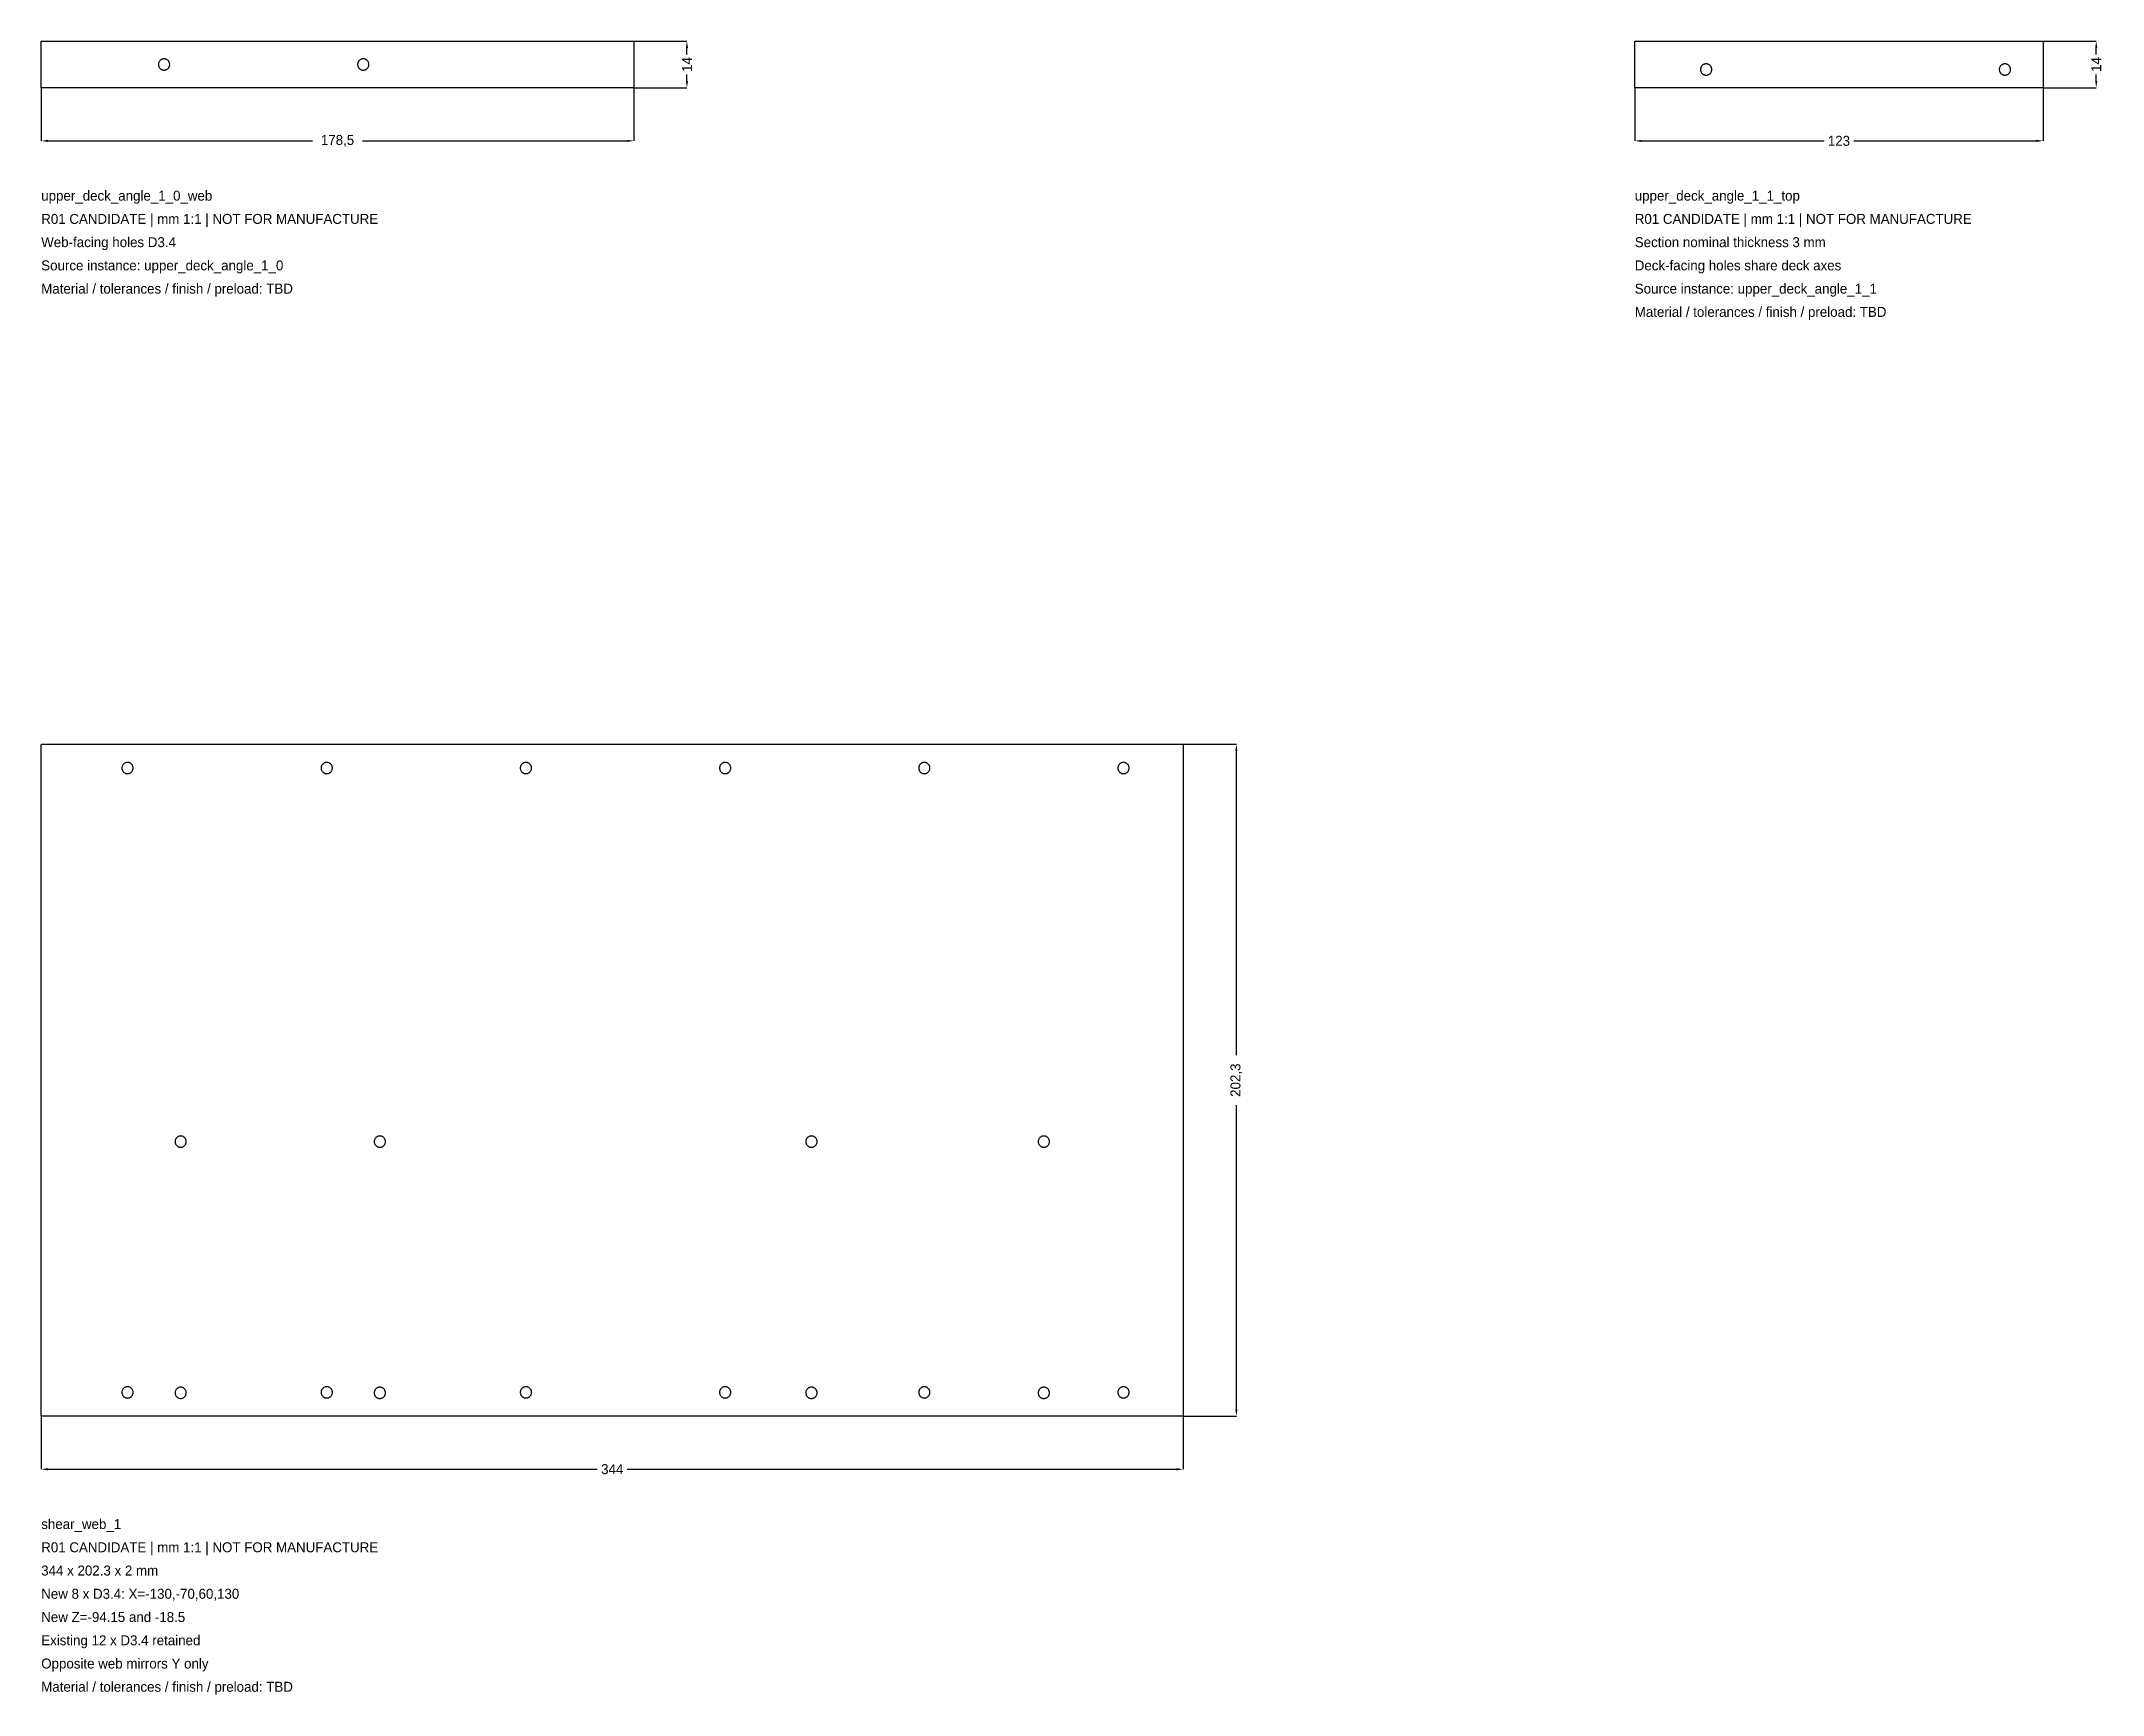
# Model space of a CAD drawing. Header units: millimetres. Extents: x 0 to 1322, y -1284 to 196.
# Drawn here: x 480 to 1101, y -1284 to -786 of the extents above; entities that cross this region are included whole.
import ezdxf

# ---------------------------------------------------------------- set-up
doc = ezdxf.new("R2010")
doc.units = ezdxf.units.MM
for name, color, linetype in [('REFERENCE_DIMENSIONS', 2, 'Continuous'), ('REFERENCE_GEOMETRY', 7, 'Continuous'), ('REFERENCE_NOTES', 3, 'Continuous')]:
    doc.layers.add(name, color=color, linetype=linetype)
doc.dimstyles.get("Standard").update_dxf_attribs({"dimtxt": 2.5, "dimasz": 2.5, "dimexe": 1.25, "dimexo": 0.625, "dimtad": 1, "dimcen": 2.5, "dimazin": 3, "dimtfac": 1, "dimtmove": 0, "dimatfit": 3})

msp = doc.modelspace()

# ---------------------------------------------------------------- texts
at = {"layer": 'REFERENCE_NOTES'}
for s, p in [('upper_deck_angle_1_0_web', (480, -834)), ('upper_deck_angle_1_1_top', (960, -834)), ('R01 CANDIDATE | mm 1:1 | NOT FOR MANUFACTURE', (480, -841)), ('R01 CANDIDATE | mm 1:1 | NOT FOR MANUFACTURE', (960, -841)), ('Web-facing holes D3.4', (480, -848)), ('Section nominal thickness 3 mm', (960, -848)), ('Source instance: upper_deck_angle_1_0', (480, -855)), ('Deck-facing holes share deck axes', (960, -855)), ('Material / tolerances / finish / preload: TBD', (480, -862)), ('Source instance: upper_deck_angle_1_1', (960, -862)), ('Material / tolerances / finish / preload: TBD', (960, -869)), ('shear_web_1', (480, -1234)), ('R01 CANDIDATE | mm 1:1 | NOT FOR MANUFACTURE', (480, -1241)), ('344 x 202.3 x 2 mm', (480, -1248)), ('New 8 x D3.4: X=-130,-70,60,130', (480, -1255)), ('New Z=-94.15 and -18.5', (480, -1262)), ('Existing 12 x D3.4 retained', (480, -1269)), ('Opposite web mirrors Y only', (480, -1276)), ('Material / tolerances / finish / preload: TBD', (480, -1283))]:
    msp.add_text(s, height=3, dxfattribs=at).set_placement(p)

# ---------------------------------------------------------------- blocks, each defined once
blk = doc.blocks.new('_CLOSEDFILLED')
at = {"color": 0, "linetype": 'BYBLOCK'}
blk.add_solid([(-1, 0.16), (0, 0), (-1, -0.16)], dxfattribs=at)
blk = doc.blocks.new('*D15')
for p, q in [((480, -800), (480, -816)), ((658.5, -800), (658.5, -816)), ((482, -816), (561.75, -816)), ((576.75, -816), (656.5, -816))]:
    blk.add_line(p, q)
at = {"layer": 'Defpoints'}
for p in [(480, -800), (658.5, -800), (480, -816)]:
    blk.add_point(p, dxfattribs=at)
at = {"layer": 'REFERENCE_DIMENSIONS', "xscale": 2, "yscale": 2, "rotation": 180}
blk.add_blockref('_CLOSEDFILLED', (480, -816), dxfattribs=at)
at = {"layer": 'REFERENCE_DIMENSIONS', "xscale": 2, "yscale": 2}
blk.add_blockref('_CLOSEDFILLED', (658.5, -816), dxfattribs=at)
at = {"layer": 'REFERENCE_DIMENSIONS', "insert": (569.25, -816), "char_height": 3, "attachment_point": 5}
blk.add_mtext('178,5', dxfattribs=at)
blk = doc.blocks.new('*D16')
for p, q in [((658.5, -786), (674.5, -786)), ((674.5, -790), (674.5, -788)), ((658.5, -800), (674.5, -800)), ((674.5, -798), (674.5, -796))]:
    blk.add_line(p, q)
at = {"layer": 'Defpoints'}
for p in [(658.5, -786), (658.5, -800), (674.5, -800)]:
    blk.add_point(p, dxfattribs=at)
at = {"layer": 'REFERENCE_DIMENSIONS', "xscale": 2, "yscale": 2}
for p, rotation in [((674.5, -786), 90), ((674.5, -800), 270)]:
    blk.add_blockref('_CLOSEDFILLED', p, dxfattribs=dict(at, rotation=rotation))
at = {"layer": 'REFERENCE_DIMENSIONS', "insert": (674.5, -793), "char_height": 3, "attachment_point": 5, "rotation": 90}
blk.add_mtext('14', dxfattribs=at)
blk = doc.blocks.new('*D17')
for p, q in [((960, -800), (960, -816)), ((1083, -800), (1083, -816)), ((962, -816), (1017, -816)), ((1026, -816), (1081, -816))]:
    blk.add_line(p, q)
at = {"layer": 'Defpoints'}
for p in [(960, -800), (1083, -800), (960, -816)]:
    blk.add_point(p, dxfattribs=at)
at = {"layer": 'REFERENCE_DIMENSIONS', "xscale": 2, "yscale": 2, "rotation": 180}
blk.add_blockref('_CLOSEDFILLED', (960, -816), dxfattribs=at)
at = {"layer": 'REFERENCE_DIMENSIONS', "xscale": 2, "yscale": 2}
blk.add_blockref('_CLOSEDFILLED', (1083, -816), dxfattribs=at)
at = {"layer": 'REFERENCE_DIMENSIONS', "insert": (1021.5, -816), "char_height": 3, "attachment_point": 5}
blk.add_mtext('123', dxfattribs=at)
blk = doc.blocks.new('*D18')
for p, q in [((1083, -786), (1099, -786)), ((1099, -790), (1099, -788)), ((1083, -800), (1099, -800)), ((1099, -798), (1099, -796))]:
    blk.add_line(p, q)
at = {"layer": 'Defpoints'}
for p in [(1083, -786), (1083, -800), (1099, -800)]:
    blk.add_point(p, dxfattribs=at)
at = {"layer": 'REFERENCE_DIMENSIONS', "xscale": 2, "yscale": 2}
for p, rotation in [((1099, -786), 90), ((1099, -800), 270)]:
    blk.add_blockref('_CLOSEDFILLED', p, dxfattribs=dict(at, rotation=rotation))
at = {"layer": 'REFERENCE_DIMENSIONS', "insert": (1099, -793), "char_height": 3, "attachment_point": 5, "rotation": 90}
blk.add_mtext('14', dxfattribs=at)
blk = doc.blocks.new('*D21')
for p, q in [((480, -1200), (480, -1216)), ((824, -1200), (824, -1216)), ((482, -1216), (647.5, -1216)), ((656.5, -1216), (822, -1216))]:
    blk.add_line(p, q)
at = {"layer": 'Defpoints'}
for p in [(480, -1200), (824, -1200), (480, -1216)]:
    blk.add_point(p, dxfattribs=at)
at = {"layer": 'REFERENCE_DIMENSIONS', "xscale": 2, "yscale": 2, "rotation": 180}
blk.add_blockref('_CLOSEDFILLED', (480, -1216), dxfattribs=at)
at = {"layer": 'REFERENCE_DIMENSIONS', "xscale": 2, "yscale": 2}
blk.add_blockref('_CLOSEDFILLED', (824, -1216), dxfattribs=at)
at = {"layer": 'REFERENCE_DIMENSIONS', "insert": (652, -1216), "char_height": 3, "attachment_point": 5}
blk.add_mtext('344', dxfattribs=at)
blk = doc.blocks.new('*D22')
for p, q in [((824, -997.7), (840, -997.7)), ((840, -1091.35), (840, -999.7)), ((840, -1198), (840, -1106.35)), ((824, -1200), (840, -1200))]:
    blk.add_line(p, q)
at = {"layer": 'Defpoints'}
for p in [(824, -997.7), (824, -1200), (840, -1200)]:
    blk.add_point(p, dxfattribs=at)
at = {"layer": 'REFERENCE_DIMENSIONS', "xscale": 2, "yscale": 2}
for p, rotation in [((840, -997.7), 90), ((840, -1200), 270)]:
    blk.add_blockref('_CLOSEDFILLED', p, dxfattribs=dict(at, rotation=rotation))
at = {"layer": 'REFERENCE_DIMENSIONS', "insert": (840, -1098.85), "char_height": 3, "attachment_point": 5, "rotation": 90}
blk.add_mtext('202,3', dxfattribs=at)

# ---------------------------------------------------------------- dimensions: what is measured, and where the dimension line sits
at = {"layer": 'REFERENCE_DIMENSIONS'}
for base, p1, p2, picture, middle in [((674.5, -800), (658.5, -800), (658.5, -786), '*D16', (674.5, -793)), ((1099, -800), (1083, -800), (1083, -786), '*D18', (1099, -793)), ((840, -1200), (824, -1200), (824, -997.7), '*D22', (840, -1098.85))]:
    dim = msp.add_linear_dim(base=base, p1=p1, p2=p2, angle=90, dimstyle='Standard', override={"dimtxt": 3, "dimasz": 2, "dimdec": 3}, dxfattribs=at)
    dim.commit()
    dim.dimension.update_dxf_attribs({"geometry": picture, "text_midpoint": middle})
for base, p1, p2, picture, middle in [((480, -816), (480, -800), (658.5, -800), '*D15', (569.25, -816)), ((960, -816), (960, -800), (1083, -800), '*D17', (1021.5, -816)), ((480, -1216), (480, -1200), (824, -1200), '*D21', (652, -1216))]:
    dim = msp.add_linear_dim(base=base, p1=p1, p2=p2, dimstyle='Standard', override={"dimtxt": 3, "dimasz": 2, "dimdec": 3}, dxfattribs=at)
    dim.commit()
    dim.dimension.update_dxf_attribs({"geometry": picture, "text_midpoint": middle})

# ---------------------------------------------------------------- linework, layer by layer
at = {"layer": 'REFERENCE_GEOMETRY'}
for points in [[(658.5, -800), (658.25, -800), (658, -800), (657.75, -800), (657.5, -800), (657.25, -800), (657, -800), (656.75, -800), (656.5, -800), (656.25, -800), (656, -800), (655.75, -800), (655.5, -800), (655.25, -800), (655, -800), (654.75, -800), (654.5, -800), (654.25, -800), (654, -800), (653.75, -800), (653.5, -800), (653.25, -800), (653, -800), (652.75, -800), (652.5, -800), (652.25, -800), (652, -800), (651.75, -800), (651.5, -800), (651.25, -800), (651, -800), (650.75, -800), (650.5, -800), (650.25, -800), (650, -800), (649.75, -800), (649.5, -800), (649.25, -800), (649, -800), (648.75, -800), (648.5, -800), (648.25, -800), (648, -800), (647.75, -800), (647.5, -800), (647.25, -800), (647, -800), (646.75, -800), (646.5, -800), (646.25, -800), (646, -800), (645.75, -800), (645.5, -800), (645.25, -800), (645, -800), (644.75, -800), (644.5, -800), (644.25, -800), (644, -800), (643.75, -800), (643.5, -800), (643.25, -800), (643, -800), (642.75, -800), (642.5, -800), (642.25, -800), (642, -800), (641.75, -800), (641.5, -800), (641.25, -800), (641, -800), (640.75, -800), (640.5, -800), (640.25, -800), (640, -800), (639.75, -800), (639.5, -800), (639.25, -800), (639, -800), (638.75, -800), (638.5, -800), (638.25, -800), (638, -800), (637.75, -800), (637.5, -800), (637.25, -800), (637, -800), (636.75, -800), (636.5, -800), (636.25, -800), (636, -800), (635.75, -800), (635.5, -800), (635.25, -800), (635, -800), (634.75, -800), (634.5, -800), (634.25, -800), (634, -800), (633.75, -800), (633.5, -800), (633.25, -800), (633, -800), (632.75, -800), (632.5, -800), (632.25, -800), (632, -800), (631.75, -800), (631.5, -800), (631.25, -800), (631, -800), (630.75, -800), (630.5, -800), (630.25, -800), (630, -800), (629.75, -800), (629.5, -800), (629.25, -800), (629, -800), (628.75, -800), (628.5, -800), (628.25, -800), (628, -800), (627.75, -800), (627.5, -800), (627.25, -800), (627, -800), (626.75, -800), (626.5, -800), (626.25, -800), (626, -800), (625.75, -800), (625.5, -800), (625.25, -800), (625, -800), (624.75, -800), (624.5, -800), (624.25, -800), (624, -800), (623.75, -800), (623.5, -800), (623.25, -800), (623, -800), (622.75, -800), (622.5, -800), (622.25, -800), (622, -800), (621.75, -800), (621.5, -800), (621.25, -800), (621, -800), (620.75, -800), (620.5, -800), (620.25, -800), (620, -800), (619.75, -800), (619.5, -800), (619.25, -800), (619, -800), (618.75, -800), (618.5, -800), (618.25, -800), (618, -800), (617.75, -800), (617.5, -800), (617.25, -800), (617, -800), (616.75, -800), (616.5, -800), (616.25, -800), (616, -800), (615.75, -800), (615.5, -800), (615.25, -800), (615, -800), (614.75, -800), (614.5, -800), (614.25, -800), (614, -800), (613.75, -800), (613.5, -800), (613.25, -800), (613, -800), (612.75, -800), (612.5, -800), (612.25, -800), (612, -800), (611.75, -800), (611.5, -800), (611.25, -800), (611, -800), (610.75, -800), (610.5, -800), (610.25, -800), (610, -800), (609.75, -800), (609.5, -800), (609.25, -800), (609, -800), (608.75, -800), (608.5, -800), (608.25, -800), (608, -800), (607.75, -800), (607.5, -800), (607.25, -800), (607, -800), (606.75, -800), (606.5, -800), (606.25, -800), (606, -800), (605.75, -800), (605.5, -800), (605.25, -800), (605, -800), (604.75, -800), (604.5, -800), (604.25, -800), (604, -800), (603.75, -800), (603.5, -800), (603.25, -800), (603, -800), (602.75, -800), (602.5, -800), (602.25, -800), (602, -800), (601.75, -800), (601.5, -800), (601.25, -800), (601, -800), (600.75, -800), (600.5, -800), (600.25, -800), (600, -800), (599.75, -800), (599.5, -800), (599.25, -800), (599, -800), (598.75, -800), (598.5, -800), (598.25, -800), (598, -800), (597.75, -800), (597.5, -800), (597.25, -800), (597, -800), (596.75, -800), (596.5, -800), (596.25, -800), (596, -800), (595.75, -800), (595.5, -800), (595.25, -800), (595, -800), (594.75, -800), (594.5, -800), (594.25, -800), (594, -800), (593.75, -800), (593.5, -800), (593.25, -800), (593, -800), (592.75, -800), (592.5, -800), (592.25, -800), (592, -800), (591.75, -800), (591.5, -800), (591.25, -800), (591, -800), (590.75, -800), (590.5, -800), (590.25, -800), (590, -800), (589.75, -800), (589.5, -800), (589.25, -800), (589, -800), (588.75, -800), (588.5, -800), (588.25, -800), (588, -800), (587.75, -800), (587.5, -800), (587.25, -800), (587, -800), (586.75, -800), (586.5, -800), (586.25, -800), (586, -800), (585.75, -800), (585.5, -800), (585.25, -800), (585, -800), (584.75, -800), (584.5, -800), (584.25, -800), (584, -800), (583.75, -800), (583.5, -800), (583.25, -800), (583, -800), (582.75, -800), (582.5, -800), (582.25, -800), (582, -800), (581.75, -800), (581.5, -800), (581.25, -800), (581, -800), (580.75, -800), (580.5, -800), (580.25, -800), (580, -800), (579.75, -800), (579.5, -800), (579.25, -800), (579, -800), (578.75, -800), (578.5, -800), (578.25, -800), (578, -800), (577.75, -800), (577.5, -800), (577.25, -800), (577, -800), (576.75, -800), (576.5, -800), (576.25, -800), (576, -800), (575.75, -800), (575.5, -800), (575.25, -800), (575, -800), (574.75, -800), (574.5, -800), (574.25, -800), (574, -800), (573.75, -800), (573.5, -800), (573.25, -800), (573, -800), (572.75, -800), (572.5, -800), (572.25, -800), (572, -800), (571.75, -800), (571.5, -800), (571.25, -800), (571, -800), (570.75, -800), (570.5, -800), (570.25, -800), (570, -800), (569.75, -800), (569.5, -800), (569.25, -800), (569, -800), (568.75, -800), (568.5, -800), (568.25, -800), (568, -800), (567.75, -800), (567.5, -800), (567.25, -800), (567, -800), (566.75, -800), (566.5, -800), (566.25, -800), (566, -800), (565.75, -800), (565.5, -800), (565.25, -800), (565, -800), (564.75, -800), (564.5, -800), (564.25, -800), (564, -800), (563.75, -800), (563.5, -800), (563.25, -800), (563, -800), (562.75, -800), (562.5, -800), (562.25, -800), (562, -800), (561.75, -800), (561.5, -800), (561.25, -800), (561, -800), (560.75, -800), (560.5, -800), (560.25, -800), (560, -800), (559.75, -800), (559.5, -800), (559.25, -800), (559, -800), (558.75, -800), (558.5, -800), (558.25, -800), (558, -800), (557.75, -800), (557.5, -800), (557.25, -800), (557, -800), (556.75, -800), (556.5, -800), (556.25, -800), (556, -800), (555.75, -800), (555.5, -800), (555.25, -800), (555, -800), (554.75, -800), (554.5, -800), (554.25, -800), (554, -800), (553.75, -800), (553.5, -800), (553.25, -800), (553, -800), (552.75, -800), (552.5, -800), (552.25, -800), (552, -800), (551.75, -800), (551.5, -800), (551.25, -800), (551, -800), (550.75, -800), (550.5, -800), (550.25, -800), (550, -800), (549.75, -800), (549.5, -800), (549.25, -800), (549, -800), (548.75, -800), (548.5, -800), (548.25, -800), (548, -800), (547.75, -800), (547.5, -800), (547.25, -800), (547, -800), (546.75, -800), (546.5, -800), (546.25, -800), (546, -800), (545.75, -800), (545.5, -800), (545.25, -800), (545, -800), (544.75, -800), (544.5, -800), (544.25, -800), (544, -800), (543.75, -800), (543.5, -800), (543.25, -800), (543, -800), (542.75, -800), (542.5, -800), (542.25, -800), (542, -800), (541.75, -800), (541.5, -800), (541.25, -800), (541, -800), (540.75, -800), (540.5, -800), (540.25, -800), (540, -800), (539.75, -800), (539.5, -800), (539.25, -800), (539, -800), (538.75, -800), (538.5, -800), (538.25, -800), (538, -800), (537.75, -800), (537.5, -800), (537.25, -800), (537, -800), (536.75, -800), (536.5, -800), (536.25, -800), (536, -800), (535.75, -800), (535.5, -800), (535.25, -800), (535, -800), (534.75, -800), (534.5, -800), (534.25, -800), (534, -800), (533.75, -800), (533.5, -800), (533.25, -800), (533, -800), (532.75, -800), (532.5, -800), (532.25, -800), (532, -800), (531.75, -800), (531.5, -800), (531.25, -800), (531, -800), (530.75, -800), (530.5, -800), (530.25, -800), (530, -800), (529.75, -800), (529.5, -800), (529.25, -800), (529, -800), (528.75, -800), (528.5, -800), (528.25, -800), (528, -800), (527.75, -800), (527.5, -800), (527.25, -800), (527, -800), (526.75, -800), (526.5, -800), (526.25, -800), (526, -800), (525.75, -800), (525.5, -800), (525.25, -800), (525, -800), (524.75, -800), (524.5, -800), (524.25, -800), (524, -800), (523.75, -800), (523.5, -800), (523.25, -800), (523, -800), (522.75, -800), (522.5, -800), (522.25, -800), (522, -800), (521.75, -800), (521.5, -800), (521.25, -800), (521, -800), (520.75, -800), (520.5, -800), (520.25, -800), (520, -800), (519.75, -800), (519.5, -800), (519.25, -800), (519, -800), (518.75, -800), (518.5, -800), (518.25, -800), (518, -800), (517.75, -800), (517.5, -800), (517.25, -800), (517, -800), (516.75, -800), (516.5, -800), (516.25, -800), (516, -800), (515.75, -800), (515.5, -800), (515.25, -800), (515, -800), (514.75, -800), (514.5, -800), (514.25, -800), (514, -800), (513.75, -800), (513.5, -800), (513.25, -800), (513, -800), (512.75, -800), (512.5, -800), (512.25, -800), (512, -800), (511.75, -800), (511.5, -800), (511.25, -800), (511, -800), (510.75, -800), (510.5, -800), (510.25, -800), (510, -800), (509.75, -800), (509.5, -800), (509.25, -800), (509, -800), (508.75, -800), (508.5, -800), (508.25, -800), (508, -800), (507.75, -800), (507.5, -800), (507.25, -800), (507, -800), (506.75, -800), (506.5, -800), (506.25, -800), (506, -800), (505.75, -800), (505.5, -800), (505.25, -800), (505, -800), (504.75, -800), (504.5, -800), (504.25, -800), (504, -800), (503.75, -800), (503.5, -800), (503.25, -800), (503, -800), (502.75, -800), (502.5, -800), (502.25, -800), (502, -800), (501.75, -800), (501.5, -800), (501.25, -800), (501, -800), (500.75, -800), (500.5, -800), (500.25, -800), (500, -800), (499.75, -800), (499.5, -800), (499.25, -800), (499, -800), (498.75, -800), (498.5, -800), (498.25, -800), (498, -800), (497.75, -800), (497.5, -800), (497.25, -800), (497, -800), (496.75, -800), (496.5, -800), (496.25, -800), (496, -800), (495.75, -800), (495.5, -800), (495.25, -800), (495, -800), (494.75, -800), (494.5, -800), (494.25, -800), (494, -800), (493.75, -800), (493.5, -800), (493.25, -800), (493, -800), (492.75, -800), (492.5, -800), (492.25, -800), (492, -800), (491.75, -800), (491.5, -800), (491.25, -800), (491, -800), (490.75, -800), (490.5, -800), (490.25, -800), (490, -800), (489.75, -800), (489.5, -800), (489.25, -800), (489, -800), (488.75, -800), (488.5, -800), (488.25, -800), (488, -800), (487.75, -800), (487.5, -800), (487.25, -800), (487, -800), (486.75, -800), (486.5, -800), (486.25, -800), (486, -800), (485.75, -800), (485.5, -800), (485.25, -800), (485, -800), (484.75, -800), (484.5, -800), (484.25, -800), (484, -800), (483.75, -800), (483.5, -800), (483.25, -800), (483, -800), (482.75, -800), (482.5, -800), (482.25, -800), (482, -800), (481.75, -800), (481.5, -800), (481.25, -800), (481, -800), (480.75, -800), (480.5, -800), (480.25, -800), (480, -800), (480, -799.75), (480, -799.5), (480, -799.25), (480, -799), (480, -798.75), (480, -798.5), (480, -798.25), (480, -798), (480, -797.75), (480, -797.5), (480, -797.25), (480, -797), (480, -796.75), (480, -796.5), (480, -796.25), (480, -796), (480, -795.75), (480, -795.5), (480, -795.25), (480, -795), (480, -794.75), (480, -794.5), (480, -794.25), (480, -794), (480, -793.75), (480, -793.5), (480, -793.25), (480, -793), (480, -792.75), (480, -792.5), (480, -792.25), (480, -792), (480, -791.75), (480, -791.5), (480, -791.25), (480, -791), (480, -790.75), (480, -790.5), (480, -790.25), (480, -790), (480, -789.75), (480, -789.5), (480, -789.25), (480, -789), (480, -788.75), (480, -788.5), (480, -788.25), (480, -788), (480, -787.75), (480, -787.5), (480, -787.25), (480, -787), (480, -786.75), (480, -786.5), (480, -786.25), (480, -786), (480.25, -786), (480.5, -786), (480.75, -786), (481, -786), (481.25, -786), (481.5, -786), (481.75, -786), (482, -786), (482.25, -786), (482.5, -786), (482.75, -786), (483, -786), (483.25, -786), (483.5, -786), (483.75, -786), (484, -786), (484.25, -786), (484.5, -786), (484.75, -786), (485, -786), (485.25, -786), (485.5, -786), (485.75, -786), (486, -786), (486.25, -786), (486.5, -786), (486.75, -786), (487, -786), (487.25, -786), (487.5, -786), (487.75, -786), (488, -786), (488.25, -786), (488.5, -786), (488.75, -786), (489, -786), (489.25, -786), (489.5, -786), (489.75, -786), (490, -786), (490.25, -786), (490.5, -786), (490.75, -786), (491, -786), (491.25, -786), (491.5, -786), (491.75, -786), (492, -786), (492.25, -786), (492.5, -786), (492.75, -786), (493, -786), (493.25, -786), (493.5, -786), (493.75, -786), (494, -786), (494.25, -786), (494.5, -786), (494.75, -786), (495, -786), (495.25, -786), (495.5, -786), (495.75, -786), (496, -786), (496.25, -786), (496.5, -786), (496.75, -786), (497, -786), (497.25, -786), (497.5, -786), (497.75, -786), (498, -786), (498.25, -786), (498.5, -786), (498.75, -786), (499, -786), (499.25, -786), (499.5, -786), (499.75, -786), (500, -786), (500.25, -786), (500.5, -786), (500.75, -786), (501, -786), (501.25, -786), (501.5, -786), (501.75, -786), (502, -786), (502.25, -786), (502.5, -786), (502.75, -786), (503, -786), (503.25, -786), (503.5, -786), (503.75, -786), (504, -786), (504.25, -786), (504.5, -786), (504.75, -786), (505, -786), (505.25, -786), (505.5, -786), (505.75, -786), (506, -786), (506.25, -786), (506.5, -786), (506.75, -786), (507, -786), (507.25, -786), (507.5, -786), (507.75, -786), (508, -786), (508.25, -786), (508.5, -786), (508.75, -786), (509, -786), (509.25, -786), (509.5, -786), (509.75, -786), (510, -786), (510.25, -786), (510.5, -786), (510.75, -786), (511, -786), (511.25, -786), (511.5, -786), (511.75, -786), (512, -786), (512.25, -786), (512.5, -786), (512.75, -786), (513, -786), (513.25, -786), (513.5, -786), (513.75, -786), (514, -786), (514.25, -786), (514.5, -786), (514.75, -786), (515, -786), (515.25, -786), (515.5, -786), (515.75, -786), (516, -786), (516.25, -786), (516.5, -786), (516.75, -786), (517, -786), (517.25, -786), (517.5, -786), (517.75, -786), (518, -786), (518.25, -786), (518.5, -786), (518.75, -786), (519, -786), (519.25, -786), (519.5, -786), (519.75, -786), (520, -786), (520.25, -786), (520.5, -786), (520.75, -786), (521, -786), (521.25, -786), (521.5, -786), (521.75, -786), (522, -786), (522.25, -786), (522.5, -786), (522.75, -786), (523, -786), (523.25, -786), (523.5, -786), (523.75, -786), (524, -786), (524.25, -786), (524.5, -786), (524.75, -786), (525, -786), (525.25, -786), (525.5, -786), (525.75, -786), (526, -786), (526.25, -786), (526.5, -786), (526.75, -786), (527, -786), (527.25, -786), (527.5, -786), (527.75, -786), (528, -786), (528.25, -786), (528.5, -786), (528.75, -786), (529, -786), (529.25, -786), (529.5, -786), (529.75, -786), (530, -786), (530.25, -786), (530.5, -786), (530.75, -786), (531, -786), (531.25, -786), (531.5, -786), (531.75, -786), (532, -786), (532.25, -786), (532.5, -786), (532.75, -786), (533, -786), (533.25, -786), (533.5, -786), (533.75, -786), (534, -786), (534.25, -786), (534.5, -786), (534.75, -786), (535, -786), (535.25, -786), (535.5, -786), (535.75, -786), (536, -786), (536.25, -786), (536.5, -786), (536.75, -786), (537, -786), (537.25, -786), (537.5, -786), (537.75, -786), (538, -786), (538.25, -786), (538.5, -786), (538.75, -786), (539, -786), (539.25, -786), (539.5, -786), (539.75, -786), (540, -786), (540.25, -786), (540.5, -786), (540.75, -786), (541, -786), (541.25, -786), (541.5, -786), (541.75, -786), (542, -786), (542.25, -786), (542.5, -786), (542.75, -786), (543, -786), (543.25, -786), (543.5, -786), (543.75, -786), (544, -786), (544.25, -786), (544.5, -786), (544.75, -786), (545, -786), (545.25, -786), (545.5, -786), (545.75, -786), (546, -786), (546.25, -786), (546.5, -786), (546.75, -786), (547, -786), (547.25, -786), (547.5, -786), (547.75, -786), (548, -786), (548.25, -786), (548.5, -786), (548.75, -786), (549, -786), (549.25, -786), (549.5, -786), (549.75, -786), (550, -786), (550.25, -786), (550.5, -786), (550.75, -786), (551, -786), (551.25, -786), (551.5, -786), (551.75, -786), (552, -786), (552.25, -786), (552.5, -786), (552.75, -786), (553, -786), (553.25, -786), (553.5, -786), (553.75, -786), (554, -786), (554.25, -786), (554.5, -786), (554.75, -786), (555, -786), (555.25, -786), (555.5, -786), (555.75, -786), (556, -786), (556.25, -786), (556.5, -786), (556.75, -786), (557, -786), (557.25, -786), (557.5, -786), (557.75, -786), (558, -786), (558.25, -786), (558.5, -786), (558.75, -786), (559, -786), (559.25, -786), (559.5, -786), (559.75, -786), (560, -786), (560.25, -786), (560.5, -786), (560.75, -786), (561, -786), (561.25, -786), (561.5, -786), (561.75, -786), (562, -786), (562.25, -786), (562.5, -786), (562.75, -786), (563, -786), (563.25, -786), (563.5, -786), (563.75, -786), (564, -786), (564.25, -786), (564.5, -786), (564.75, -786), (565, -786), (565.25, -786), (565.5, -786), (565.75, -786), (566, -786), (566.25, -786), (566.5, -786), (566.75, -786), (567, -786), (567.25, -786), (567.5, -786), (567.75, -786), (568, -786), (568.25, -786), (568.5, -786), (568.75, -786), (569, -786), (569.25, -786), (569.5, -786), (569.75, -786), (570, -786), (570.25, -786), (570.5, -786), (570.75, -786), (571, -786), (571.25, -786), (571.5, -786), (571.75, -786), (572, -786), (572.25, -786), (572.5, -786), (572.75, -786), (573, -786), (573.25, -786), (573.5, -786), (573.75, -786), (574, -786), (574.25, -786), (574.5, -786), (574.75, -786), (575, -786), (575.25, -786), (575.5, -786), (575.75, -786), (576, -786), (576.25, -786), (576.5, -786), (576.75, -786), (577, -786), (577.25, -786), (577.5, -786), (577.75, -786), (578, -786), (578.25, -786), (578.5, -786), (578.75, -786), (579, -786), (579.25, -786), (579.5, -786), (579.75, -786), (580, -786), (580.25, -786), (580.5, -786), (580.75, -786), (581, -786), (581.25, -786), (581.5, -786), (581.75, -786), (582, -786), (582.25, -786), (582.5, -786), (582.75, -786), (583, -786), (583.25, -786), (583.5, -786), (583.75, -786), (584, -786), (584.25, -786), (584.5, -786), (584.75, -786), (585, -786), (585.25, -786), (585.5, -786), (585.75, -786), (586, -786), (586.25, -786), (586.5, -786), (586.75, -786), (587, -786), (587.25, -786), (587.5, -786), (587.75, -786), (588, -786), (588.25, -786), (588.5, -786), (588.75, -786), (589, -786), (589.25, -786), (589.5, -786), (589.75, -786), (590, -786), (590.25, -786), (590.5, -786), (590.75, -786), (591, -786), (591.25, -786), (591.5, -786), (591.75, -786), (592, -786), (592.25, -786), (592.5, -786), (592.75, -786), (593, -786), (593.25, -786), (593.5, -786), (593.75, -786), (594, -786), (594.25, -786), (594.5, -786), (594.75, -786), (595, -786), (595.25, -786), (595.5, -786), (595.75, -786), (596, -786), (596.25, -786), (596.5, -786), (596.75, -786), (597, -786), (597.25, -786), (597.5, -786), (597.75, -786), (598, -786), (598.25, -786), (598.5, -786), (598.75, -786), (599, -786), (599.25, -786), (599.5, -786), (599.75, -786), (600, -786), (600.25, -786), (600.5, -786), (600.75, -786), (601, -786), (601.25, -786), (601.5, -786), (601.75, -786), (602, -786), (602.25, -786), (602.5, -786), (602.75, -786), (603, -786), (603.25, -786), (603.5, -786), (603.75, -786), (604, -786), (604.25, -786), (604.5, -786), (604.75, -786), (605, -786), (605.25, -786), (605.5, -786), (605.75, -786), (606, -786), (606.25, -786), (606.5, -786), (606.75, -786), (607, -786), (607.25, -786), (607.5, -786), (607.75, -786), (608, -786), (608.25, -786), (608.5, -786), (608.75, -786), (609, -786), (609.25, -786), (609.5, -786), (609.75, -786), (610, -786), (610.25, -786), (610.5, -786), (610.75, -786), (611, -786), (611.25, -786), (611.5, -786), (611.75, -786), (612, -786), (612.25, -786), (612.5, -786), (612.75, -786), (613, -786), (613.25, -786), (613.5, -786), (613.75, -786), (614, -786), (614.25, -786), (614.5, -786), (614.75, -786), (615, -786), (615.25, -786), (615.5, -786), (615.75, -786), (616, -786), (616.25, -786), (616.5, -786), (616.75, -786), (617, -786), (617.25, -786), (617.5, -786), (617.75, -786), (618, -786), (618.25, -786), (618.5, -786), (618.75, -786), (619, -786), (619.25, -786), (619.5, -786), (619.75, -786), (620, -786), (620.25, -786), (620.5, -786), (620.75, -786), (621, -786), (621.25, -786), (621.5, -786), (621.75, -786), (622, -786), (622.25, -786), (622.5, -786), (622.75, -786), (623, -786), (623.25, -786), (623.5, -786), (623.75, -786), (624, -786), (624.25, -786), (624.5, -786), (624.75, -786), (625, -786), (625.25, -786), (625.5, -786), (625.75, -786), (626, -786), (626.25, -786), (626.5, -786), (626.75, -786), (627, -786), (627.25, -786), (627.5, -786), (627.75, -786), (628, -786), (628.25, -786), (628.5, -786), (628.75, -786), (629, -786), (629.25, -786), (629.5, -786), (629.75, -786), (630, -786), (630.25, -786), (630.5, -786), (630.75, -786), (631, -786), (631.25, -786), (631.5, -786), (631.75, -786), (632, -786), (632.25, -786), (632.5, -786), (632.75, -786), (633, -786), (633.25, -786), (633.5, -786), (633.75, -786), (634, -786), (634.25, -786), (634.5, -786), (634.75, -786), (635, -786), (635.25, -786), (635.5, -786), (635.75, -786), (636, -786), (636.25, -786), (636.5, -786), (636.75, -786), (637, -786), (637.25, -786), (637.5, -786), (637.75, -786), (638, -786), (638.25, -786), (638.5, -786), (638.75, -786), (639, -786), (639.25, -786), (639.5, -786), (639.75, -786), (640, -786), (640.25, -786), (640.5, -786), (640.75, -786), (641, -786), (641.25, -786), (641.5, -786), (641.75, -786), (642, -786), (642.25, -786), (642.5, -786), (642.75, -786), (643, -786), (643.25, -786), (643.5, -786), (643.75, -786), (644, -786), (644.25, -786), (644.5, -786), (644.75, -786), (645, -786), (645.25, -786), (645.5, -786), (645.75, -786), (646, -786), (646.25, -786), (646.5, -786), (646.75, -786), (647, -786), (647.25, -786), (647.5, -786), (647.75, -786), (648, -786), (648.25, -786), (648.5, -786), (648.75, -786), (649, -786), (649.25, -786), (649.5, -786), (649.75, -786), (650, -786), (650.25, -786), (650.5, -786), (650.75, -786), (651, -786), (651.25, -786), (651.5, -786), (651.75, -786), (652, -786), (652.25, -786), (652.5, -786), (652.75, -786), (653, -786), (653.25, -786), (653.5, -786), (653.75, -786), (654, -786), (654.25, -786), (654.5, -786), (654.75, -786), (655, -786), (655.25, -786), (655.5, -786), (655.75, -786), (656, -786), (656.25, -786), (656.5, -786), (656.75, -786), (657, -786), (657.25, -786), (657.5, -786), (657.75, -786), (658, -786), (658.25, -786), (658.5, -786), (658.5, -786.25), (658.5, -786.5), (658.5, -786.75), (658.5, -787), (658.5, -787.25), (658.5, -787.5), (658.5, -787.75), (658.5, -788), (658.5, -788.25), (658.5, -788.5), (658.5, -788.75), (658.5, -789), (658.5, -789.25), (658.5, -789.5), (658.5, -789.75), (658.5, -790), (658.5, -790.25), (658.5, -790.5), (658.5, -790.75), (658.5, -791), (658.5, -791.25), (658.5, -791.5), (658.5, -791.75), (658.5, -792), (658.5, -792.25), (658.5, -792.5), (658.5, -792.75), (658.5, -793), (658.5, -793.25), (658.5, -793.5), (658.5, -793.75), (658.5, -794), (658.5, -794.25), (658.5, -794.5), (658.5, -794.75), (658.5, -795), (658.5, -795.25), (658.5, -795.5), (658.5, -795.75), (658.5, -796), (658.5, -796.25), (658.5, -796.5), (658.5, -796.75), (658.5, -797), (658.5, -797.25), (658.5, -797.5), (658.5, -797.75), (658.5, -798), (658.5, -798.25), (658.5, -798.5), (658.5, -798.75), (658.5, -799), (658.5, -799.25), (658.5, -799.5), (658.5, -799.75)], [(960, -786), (960.25, -786), (960.5, -786), (960.75, -786), (961, -786), (961.25, -786), (961.5, -786), (961.75, -786), (962, -786), (962.25, -786), (962.5, -786), (962.75, -786), (963, -786), (963.25, -786), (963.5, -786), (963.75, -786), (964, -786), (964.25, -786), (964.5, -786), (964.75, -786), (965, -786), (965.25, -786), (965.5, -786), (965.75, -786), (966, -786), (966.25, -786), (966.5, -786), (966.75, -786), (967, -786), (967.25, -786), (967.5, -786), (967.75, -786), (968, -786), (968.25, -786), (968.5, -786), (968.75, -786), (969, -786), (969.25, -786), (969.5, -786), (969.75, -786), (970, -786), (970.25, -786), (970.5, -786), (970.75, -786), (971, -786), (971.25, -786), (971.5, -786), (971.75, -786), (972, -786), (972.25, -786), (972.5, -786), (972.75, -786), (973, -786), (973.25, -786), (973.5, -786), (973.75, -786), (974, -786), (974.25, -786), (974.5, -786), (974.75, -786), (975, -786), (975.25, -786), (975.5, -786), (975.75, -786), (976, -786), (976.25, -786), (976.5, -786), (976.75, -786), (977, -786), (977.25, -786), (977.5, -786), (977.75, -786), (978, -786), (978.25, -786), (978.5, -786), (978.75, -786), (979, -786), (979.25, -786), (979.5, -786), (979.75, -786), (980, -786), (980.25, -786), (980.5, -786), (980.75, -786), (981, -786), (981.25, -786), (981.5, -786), (981.75, -786), (982, -786), (982.25, -786), (982.5, -786), (982.75, -786), (983, -786), (983.25, -786), (983.5, -786), (983.75, -786), (984, -786), (984.25, -786), (984.5, -786), (984.75, -786), (985, -786), (985.25, -786), (985.5, -786), (985.75, -786), (986, -786), (986.25, -786), (986.5, -786), (986.75, -786), (987, -786), (987.25, -786), (987.5, -786), (987.75, -786), (988, -786), (988.25, -786), (988.5, -786), (988.75, -786), (989, -786), (989.25, -786), (989.5, -786), (989.75, -786), (990, -786), (990.25, -786), (990.5, -786), (990.75, -786), (991, -786), (991.25, -786), (991.5, -786), (991.75, -786), (992, -786), (992.25, -786), (992.5, -786), (992.75, -786), (993, -786), (993.25, -786), (993.5, -786), (993.75, -786), (994, -786), (994.25, -786), (994.5, -786), (994.75, -786), (995, -786), (995.25, -786), (995.5, -786), (995.75, -786), (996, -786), (996.25, -786), (996.5, -786), (996.75, -786), (997, -786), (997.25, -786), (997.5, -786), (997.75, -786), (998, -786), (998.25, -786), (998.5, -786), (998.75, -786), (999, -786), (999.25, -786), (999.5, -786), (999.75, -786), (1000, -786), (1000.25, -786), (1000.5, -786), (1000.75, -786), (1001, -786), (1001.25, -786), (1001.5, -786), (1001.75, -786), (1002, -786), (1002.25, -786), (1002.5, -786), (1002.75, -786), (1003, -786), (1003.25, -786), (1003.5, -786), (1003.75, -786), (1004, -786), (1004.25, -786), (1004.5, -786), (1004.75, -786), (1005, -786), (1005.25, -786), (1005.5, -786), (1005.75, -786), (1006, -786), (1006.25, -786), (1006.5, -786), (1006.75, -786), (1007, -786), (1007.25, -786), (1007.5, -786), (1007.75, -786), (1008, -786), (1008.25, -786), (1008.5, -786), (1008.75, -786), (1009, -786), (1009.25, -786), (1009.5, -786), (1009.75, -786), (1010, -786), (1010.25, -786), (1010.5, -786), (1010.75, -786), (1011, -786), (1011.25, -786), (1011.5, -786), (1011.75, -786), (1012, -786), (1012.25, -786), (1012.5, -786), (1012.75, -786), (1013, -786), (1013.25, -786), (1013.5, -786), (1013.75, -786), (1014, -786), (1014.25, -786), (1014.5, -786), (1014.75, -786), (1015, -786), (1015.25, -786), (1015.5, -786), (1015.75, -786), (1016, -786), (1016.25, -786), (1016.5, -786), (1016.75, -786), (1017, -786), (1017.25, -786), (1017.5, -786), (1017.75, -786), (1018, -786), (1018.25, -786), (1018.5, -786), (1018.75, -786), (1019, -786), (1019.25, -786), (1019.5, -786), (1019.75, -786), (1020, -786), (1020.25, -786), (1020.5, -786), (1020.75, -786), (1021, -786), (1021.25, -786), (1021.5, -786), (1021.75, -786), (1022, -786), (1022.25, -786), (1022.5, -786), (1022.75, -786), (1023, -786), (1023.25, -786), (1023.5, -786), (1023.75, -786), (1024, -786), (1024.25, -786), (1024.5, -786), (1024.75, -786), (1025, -786), (1025.25, -786), (1025.5, -786), (1025.75, -786), (1026, -786), (1026.25, -786), (1026.5, -786), (1026.75, -786), (1027, -786), (1027.25, -786), (1027.5, -786), (1027.75, -786), (1028, -786), (1028.25, -786), (1028.5, -786), (1028.75, -786), (1029, -786), (1029.25, -786), (1029.5, -786), (1029.75, -786), (1030, -786), (1030.25, -786), (1030.5, -786), (1030.75, -786), (1031, -786), (1031.25, -786), (1031.5, -786), (1031.75, -786), (1032, -786), (1032.25, -786), (1032.5, -786), (1032.75, -786), (1033, -786), (1033.25, -786), (1033.5, -786), (1033.75, -786), (1034, -786), (1034.25, -786), (1034.5, -786), (1034.75, -786), (1035, -786), (1035.25, -786), (1035.5, -786), (1035.75, -786), (1036, -786), (1036.25, -786), (1036.5, -786), (1036.75, -786), (1037, -786), (1037.25, -786), (1037.5, -786), (1037.75, -786), (1038, -786), (1038.25, -786), (1038.5, -786), (1038.75, -786), (1039, -786), (1039.25, -786), (1039.5, -786), (1039.75, -786), (1040, -786), (1040.25, -786), (1040.5, -786), (1040.75, -786), (1041, -786), (1041.25, -786), (1041.5, -786), (1041.75, -786), (1042, -786), (1042.25, -786), (1042.5, -786), (1042.75, -786), (1043, -786), (1043.25, -786), (1043.5, -786), (1043.75, -786), (1044, -786), (1044.25, -786), (1044.5, -786), (1044.75, -786), (1045, -786), (1045.25, -786), (1045.5, -786), (1045.75, -786), (1046, -786), (1046.25, -786), (1046.5, -786), (1046.75, -786), (1047, -786), (1047.25, -786), (1047.5, -786), (1047.75, -786), (1048, -786), (1048.25, -786), (1048.5, -786), (1048.75, -786), (1049, -786), (1049.25, -786), (1049.5, -786), (1049.75, -786), (1050, -786), (1050.25, -786), (1050.5, -786), (1050.75, -786), (1051, -786), (1051.25, -786), (1051.5, -786), (1051.75, -786), (1052, -786), (1052.25, -786), (1052.5, -786), (1052.75, -786), (1053, -786), (1053.25, -786), (1053.5, -786), (1053.75, -786), (1054, -786), (1054.25, -786), (1054.5, -786), (1054.75, -786), (1055, -786), (1055.25, -786), (1055.5, -786), (1055.75, -786), (1056, -786), (1056.25, -786), (1056.5, -786), (1056.75, -786), (1057, -786), (1057.25, -786), (1057.5, -786), (1057.75, -786), (1058, -786), (1058.25, -786), (1058.5, -786), (1058.75, -786), (1059, -786), (1059.25, -786), (1059.5, -786), (1059.75, -786), (1060, -786), (1060.25, -786), (1060.5, -786), (1060.75, -786), (1061, -786), (1061.25, -786), (1061.5, -786), (1061.75, -786), (1062, -786), (1062.25, -786), (1062.5, -786), (1062.75, -786), (1063, -786), (1063.25, -786), (1063.5, -786), (1063.75, -786), (1064, -786), (1064.25, -786), (1064.5, -786), (1064.75, -786), (1065, -786), (1065.25, -786), (1065.5, -786), (1065.75, -786), (1066, -786), (1066.25, -786), (1066.5, -786), (1066.75, -786), (1067, -786), (1067.25, -786), (1067.5, -786), (1067.75, -786), (1068, -786), (1068.25, -786), (1068.5, -786), (1068.75, -786), (1069, -786), (1069.25, -786), (1069.5, -786), (1069.75, -786), (1070, -786), (1070.25, -786), (1070.5, -786), (1070.75, -786), (1071, -786), (1071.25, -786), (1071.5, -786), (1071.75, -786), (1072, -786), (1072.25, -786), (1072.5, -786), (1072.75, -786), (1073, -786), (1073.25, -786), (1073.5, -786), (1073.75, -786), (1074, -786), (1074.25, -786), (1074.5, -786), (1074.75, -786), (1075, -786), (1075.25, -786), (1075.5, -786), (1075.75, -786), (1076, -786), (1076.25, -786), (1076.5, -786), (1076.75, -786), (1077, -786), (1077.25, -786), (1077.5, -786), (1077.75, -786), (1078, -786), (1078.25, -786), (1078.5, -786), (1078.75, -786), (1079, -786), (1079.25, -786), (1079.5, -786), (1079.75, -786), (1080, -786), (1080.25, -786), (1080.5, -786), (1080.75, -786), (1081, -786), (1081.25, -786), (1081.5, -786), (1081.75, -786), (1082, -786), (1082.25, -786), (1082.5, -786), (1082.75, -786), (1083, -786), (1083, -786.25), (1083, -786.5), (1083, -786.75), (1083, -787), (1083, -787.25), (1083, -787.5), (1083, -787.75), (1083, -788), (1083, -788.25), (1083, -788.5), (1083, -788.75), (1083, -789), (1083, -789.25), (1083, -789.5), (1083, -789.75), (1083, -790), (1083, -790.25), (1083, -790.5), (1083, -790.75), (1083, -791), (1083, -791.25), (1083, -791.5), (1083, -791.75), (1083, -792), (1083, -792.25), (1083, -792.5), (1083, -792.75), (1083, -793), (1083, -793.25), (1083, -793.5), (1083, -793.75), (1083, -794), (1083, -794.25), (1083, -794.5), (1083, -794.75), (1083, -795), (1083, -795.25), (1083, -795.5), (1083, -795.75), (1083, -796), (1083, -796.25), (1083, -796.5), (1083, -796.75), (1083, -797), (1083, -797.25), (1083, -797.5), (1083, -797.75), (1083, -798), (1083, -798.25), (1083, -798.5), (1083, -798.75), (1083, -799), (1083, -799.25), (1083, -799.5), (1083, -799.75), (1083, -800), (1082.75, -800), (1082.5, -800), (1082.25, -800), (1082, -800), (1081.75, -800), (1081.5, -800), (1081.25, -800), (1081, -800), (1080.75, -800), (1080.5, -800), (1080.25, -800), (1080, -800), (1079.75, -800), (1079.5, -800), (1079.25, -800), (1079, -800), (1078.75, -800), (1078.5, -800), (1078.25, -800), (1078, -800), (1077.75, -800), (1077.5, -800), (1077.25, -800), (1077, -800), (1076.75, -800), (1076.5, -800), (1076.25, -800), (1076, -800), (1075.75, -800), (1075.5, -800), (1075.25, -800), (1075, -800), (1074.75, -800), (1074.5, -800), (1074.25, -800), (1074, -800), (1073.75, -800), (1073.5, -800), (1073.25, -800), (1073, -800), (1072.75, -800), (1072.5, -800), (1072.25, -800), (1072, -800), (1071.75, -800), (1071.5, -800), (1071.25, -800), (1071, -800), (1070.75, -800), (1070.5, -800), (1070.25, -800), (1070, -800), (1069.75, -800), (1069.5, -800), (1069.25, -800), (1069, -800), (1068.75, -800), (1068.5, -800), (1068.25, -800), (1068, -800), (1067.75, -800), (1067.5, -800), (1067.25, -800), (1067, -800), (1066.75, -800), (1066.5, -800), (1066.25, -800), (1066, -800), (1065.75, -800), (1065.5, -800), (1065.25, -800), (1065, -800), (1064.75, -800), (1064.5, -800), (1064.25, -800), (1064, -800), (1063.75, -800), (1063.5, -800), (1063.25, -800), (1063, -800), (1062.75, -800), (1062.5, -800), (1062.25, -800), (1062, -800), (1061.75, -800), (1061.5, -800), (1061.25, -800), (1061, -800), (1060.75, -800), (1060.5, -800), (1060.25, -800), (1060, -800), (1059.75, -800), (1059.5, -800), (1059.25, -800), (1059, -800), (1058.75, -800), (1058.5, -800), (1058.25, -800), (1058, -800), (1057.75, -800), (1057.5, -800), (1057.25, -800), (1057, -800), (1056.75, -800), (1056.5, -800), (1056.25, -800), (1056, -800), (1055.75, -800), (1055.5, -800), (1055.25, -800), (1055, -800), (1054.75, -800), (1054.5, -800), (1054.25, -800), (1054, -800), (1053.75, -800), (1053.5, -800), (1053.25, -800), (1053, -800), (1052.75, -800), (1052.5, -800), (1052.25, -800), (1052, -800), (1051.75, -800), (1051.5, -800), (1051.25, -800), (1051, -800), (1050.75, -800), (1050.5, -800), (1050.25, -800), (1050, -800), (1049.75, -800), (1049.5, -800), (1049.25, -800), (1049, -800), (1048.75, -800), (1048.5, -800), (1048.25, -800), (1048, -800), (1047.75, -800), (1047.5, -800), (1047.25, -800), (1047, -800), (1046.75, -800), (1046.5, -800), (1046.25, -800), (1046, -800), (1045.75, -800), (1045.5, -800), (1045.25, -800), (1045, -800), (1044.75, -800), (1044.5, -800), (1044.25, -800), (1044, -800), (1043.75, -800), (1043.5, -800), (1043.25, -800), (1043, -800), (1042.75, -800), (1042.5, -800), (1042.25, -800), (1042, -800), (1041.75, -800), (1041.5, -800), (1041.25, -800), (1041, -800), (1040.75, -800), (1040.5, -800), (1040.25, -800), (1040, -800), (1039.75, -800), (1039.5, -800), (1039.25, -800), (1039, -800), (1038.75, -800), (1038.5, -800), (1038.25, -800), (1038, -800), (1037.75, -800), (1037.5, -800), (1037.25, -800), (1037, -800), (1036.75, -800), (1036.5, -800), (1036.25, -800), (1036, -800), (1035.75, -800), (1035.5, -800), (1035.25, -800), (1035, -800), (1034.75, -800), (1034.5, -800), (1034.25, -800), (1034, -800), (1033.75, -800), (1033.5, -800), (1033.25, -800), (1033, -800), (1032.75, -800), (1032.5, -800), (1032.25, -800), (1032, -800), (1031.75, -800), (1031.5, -800), (1031.25, -800), (1031, -800), (1030.75, -800), (1030.5, -800), (1030.25, -800), (1030, -800), (1029.75, -800), (1029.5, -800), (1029.25, -800), (1029, -800), (1028.75, -800), (1028.5, -800), (1028.25, -800), (1028, -800), (1027.75, -800), (1027.5, -800), (1027.25, -800), (1027, -800), (1026.75, -800), (1026.5, -800), (1026.25, -800), (1026, -800), (1025.75, -800), (1025.5, -800), (1025.25, -800), (1025, -800), (1024.75, -800), (1024.5, -800), (1024.25, -800), (1024, -800), (1023.75, -800), (1023.5, -800), (1023.25, -800), (1023, -800), (1022.75, -800), (1022.5, -800), (1022.25, -800), (1022, -800), (1021.75, -800), (1021.5, -800), (1021.25, -800), (1021, -800), (1020.75, -800), (1020.5, -800), (1020.25, -800), (1020, -800), (1019.75, -800), (1019.5, -800), (1019.25, -800), (1019, -800), (1018.75, -800), (1018.5, -800), (1018.25, -800), (1018, -800), (1017.75, -800), (1017.5, -800), (1017.25, -800), (1017, -800), (1016.75, -800), (1016.5, -800), (1016.25, -800), (1016, -800), (1015.75, -800), (1015.5, -800), (1015.25, -800), (1015, -800), (1014.75, -800), (1014.5, -800), (1014.25, -800), (1014, -800), (1013.75, -800), (1013.5, -800), (1013.25, -800), (1013, -800), (1012.75, -800), (1012.5, -800), (1012.25, -800), (1012, -800), (1011.75, -800), (1011.5, -800), (1011.25, -800), (1011, -800), (1010.75, -800), (1010.5, -800), (1010.25, -800), (1010, -800), (1009.75, -800), (1009.5, -800), (1009.25, -800), (1009, -800), (1008.75, -800), (1008.5, -800), (1008.25, -800), (1008, -800), (1007.75, -800), (1007.5, -800), (1007.25, -800), (1007, -800), (1006.75, -800), (1006.5, -800), (1006.25, -800), (1006, -800), (1005.75, -800), (1005.5, -800), (1005.25, -800), (1005, -800), (1004.75, -800), (1004.5, -800), (1004.25, -800), (1004, -800), (1003.75, -800), (1003.5, -800), (1003.25, -800), (1003, -800), (1002.75, -800), (1002.5, -800), (1002.25, -800), (1002, -800), (1001.75, -800), (1001.5, -800), (1001.25, -800), (1001, -800), (1000.75, -800), (1000.5, -800), (1000.25, -800), (1000, -800), (999.75, -800), (999.5, -800), (999.25, -800), (999, -800), (998.75, -800), (998.5, -800), (998.25, -800), (998, -800), (997.75, -800), (997.5, -800), (997.25, -800), (997, -800), (996.75, -800), (996.5, -800), (996.25, -800), (996, -800), (995.75, -800), (995.5, -800), (995.25, -800), (995, -800), (994.75, -800), (994.5, -800), (994.25, -800), (994, -800), (993.75, -800), (993.5, -800), (993.25, -800), (993, -800), (992.75, -800), (992.5, -800), (992.25, -800), (992, -800), (991.75, -800), (991.5, -800), (991.25, -800), (991, -800), (990.75, -800), (990.5, -800), (990.25, -800), (990, -800), (989.75, -800), (989.5, -800), (989.25, -800), (989, -800), (988.75, -800), (988.5, -800), (988.25, -800), (988, -800), (987.75, -800), (987.5, -800), (987.25, -800), (987, -800), (986.75, -800), (986.5, -800), (986.25, -800), (986, -800), (985.75, -800), (985.5, -800), (985.25, -800), (985, -800), (984.75, -800), (984.5, -800), (984.25, -800), (984, -800), (983.75, -800), (983.5, -800), (983.25, -800), (983, -800), (982.75, -800), (982.5, -800), (982.25, -800), (982, -800), (981.75, -800), (981.5, -800), (981.25, -800), (981, -800), (980.75, -800), (980.5, -800), (980.25, -800), (980, -800), (979.75, -800), (979.5, -800), (979.25, -800), (979, -800), (978.75, -800), (978.5, -800), (978.25, -800), (978, -800), (977.75, -800), (977.5, -800), (977.25, -800), (977, -800), (976.75, -800), (976.5, -800), (976.25, -800), (976, -800), (975.75, -800), (975.5, -800), (975.25, -800), (975, -800), (974.75, -800), (974.5, -800), (974.25, -800), (974, -800), (973.75, -800), (973.5, -800), (973.25, -800), (973, -800), (972.75, -800), (972.5, -800), (972.25, -800), (972, -800), (971.75, -800), (971.5, -800), (971.25, -800), (971, -800), (970.75, -800), (970.5, -800), (970.25, -800), (970, -800), (969.75, -800), (969.5, -800), (969.25, -800), (969, -800), (968.75, -800), (968.5, -800), (968.25, -800), (968, -800), (967.75, -800), (967.5, -800), (967.25, -800), (967, -800), (966.75, -800), (966.5, -800), (966.25, -800), (966, -800), (965.75, -800), (965.5, -800), (965.25, -800), (965, -800), (964.75, -800), (964.5, -800), (964.25, -800), (964, -800), (963.75, -800), (963.5, -800), (963.25, -800), (963, -800), (962.75, -800), (962.5, -800), (962.25, -800), (962, -800), (961.75, -800), (961.5, -800), (961.25, -800), (961, -800), (960.75, -800), (960.5, -800), (960.25, -800), (960, -800), (960, -799.75), (960, -799.5), (960, -799.25), (960, -799), (960, -798.75), (960, -798.5), (960, -798.25), (960, -798), (960, -797.75), (960, -797.5), (960, -797.25), (960, -797), (960, -796.75), (960, -796.5), (960, -796.25), (960, -796), (960, -795.75), (960, -795.5), (960, -795.25), (960, -795), (960, -794.75), (960, -794.5), (960, -794.25), (960, -794), (960, -793.75), (960, -793.5), (960, -793.25), (960, -793), (960, -792.75), (960, -792.5), (960, -792.25), (960, -792), (960, -791.75), (960, -791.5), (960, -791.25), (960, -791), (960, -790.75), (960, -790.5), (960, -790.25), (960, -790), (960, -789.75), (960, -789.5), (960, -789.25), (960, -789), (960, -788.75), (960, -788.5), (960, -788.25), (960, -788), (960, -787.75), (960, -787.5), (960, -787.25), (960, -787), (960, -786.75), (960, -786.5), (960, -786.25)], [(518.7, -793), (518.6935, -792.8518), (518.6742, -792.7048), (518.6421, -792.56), (518.5975, -792.4186), (518.5407, -792.2815), (518.4722, -792.15), (518.3926, -792.0249), (518.3023, -791.9073), (518.2021, -791.7979), (518.0927, -791.6977), (517.9751, -791.6074), (517.85, -791.5278), (517.7185, -791.4593), (517.5814, -791.4025), (517.44, -791.3579), (517.2952, -791.3258), (517.1482, -791.3065), (517, -791.3), (516.8518, -791.3065), (516.7048, -791.3258), (516.56, -791.3579), (516.4186, -791.4025), (516.2815, -791.4593), (516.15, -791.5278), (516.0249, -791.6074), (515.9073, -791.6977), (515.7979, -791.7979), (515.6977, -791.9073), (515.6074, -792.0249), (515.5278, -792.15), (515.4593, -792.2815), (515.4025, -792.4186), (515.3579, -792.56), (515.3258, -792.7048), (515.3065, -792.8518), (515.3, -793), (515.3065, -793.1482), (515.3258, -793.2952), (515.3579, -793.44), (515.4025, -793.5814), (515.4593, -793.7185), (515.5278, -793.85), (515.6074, -793.9751), (515.6977, -794.0927), (515.7979, -794.2021), (515.9073, -794.3023), (516.0249, -794.3926), (516.15, -794.4722), (516.2815, -794.5407), (516.4186, -794.5975), (516.56, -794.6421), (516.7048, -794.6742), (516.8518, -794.6935), (517, -794.7), (517.1482, -794.6935), (517.2952, -794.6742), (517.44, -794.6421), (517.5814, -794.5975), (517.7185, -794.5407), (517.85, -794.4722), (517.9751, -794.3926), (518.0927, -794.3023), (518.2021, -794.2021), (518.3023, -794.0927), (518.3926, -793.9751), (518.4722, -793.85), (518.5407, -793.7185), (518.5975, -793.5814), (518.6421, -793.44), (518.6742, -793.2952), (518.6935, -793.1482)], [(578.7, -793), (578.6935, -792.8518), (578.6742, -792.7048), (578.6421, -792.56), (578.5975, -792.4186), (578.5407, -792.2815), (578.4722, -792.15), (578.3926, -792.0249), (578.3023, -791.9073), (578.2021, -791.7979), (578.0927, -791.6977), (577.9751, -791.6074), (577.85, -791.5278), (577.7185, -791.4593), (577.5814, -791.4025), (577.44, -791.3579), (577.2952, -791.3258), (577.1482, -791.3065), (577, -791.3), (576.8518, -791.3065), (576.7048, -791.3258), (576.56, -791.3579), (576.4186, -791.4025), (576.2815, -791.4593), (576.15, -791.5278), (576.0249, -791.6074), (575.9073, -791.6977), (575.7979, -791.7979), (575.6977, -791.9073), (575.6074, -792.0249), (575.5278, -792.15), (575.4593, -792.2815), (575.4025, -792.4186), (575.3579, -792.56), (575.3258, -792.7048), (575.3065, -792.8518), (575.3, -793), (575.3065, -793.1482), (575.3258, -793.2952), (575.3579, -793.44), (575.4025, -793.5814), (575.4593, -793.7185), (575.5278, -793.85), (575.6074, -793.9751), (575.6977, -794.0927), (575.7979, -794.2021), (575.9073, -794.3023), (576.0249, -794.3926), (576.15, -794.4722), (576.2815, -794.5407), (576.4186, -794.5975), (576.56, -794.6421), (576.7048, -794.6742), (576.8518, -794.6935), (577, -794.7), (577.1482, -794.6935), (577.2952, -794.6742), (577.44, -794.6421), (577.5814, -794.5975), (577.7185, -794.5407), (577.85, -794.4722), (577.9751, -794.3926), (578.0927, -794.3023), (578.2021, -794.2021), (578.3023, -794.0927), (578.3926, -793.9751), (578.4722, -793.85), (578.5407, -793.7185), (578.5975, -793.5814), (578.6421, -793.44), (578.6742, -793.2952), (578.6935, -793.1482)], [(983.2, -794.5), (983.1935, -794.3518), (983.1742, -794.2048), (983.1421, -794.06), (983.0975, -793.9186), (983.0407, -793.7815), (982.9722, -793.65), (982.8926, -793.5249), (982.8023, -793.4073), (982.7021, -793.2979), (982.5927, -793.1977), (982.4751, -793.1074), (982.35, -793.0278), (982.2185, -792.9593), (982.0814, -792.9025), (981.94, -792.8579), (981.7952, -792.8258), (981.6482, -792.8065), (981.5, -792.8), (981.3518, -792.8065), (981.2048, -792.8258), (981.06, -792.8579), (980.9186, -792.9025), (980.7815, -792.9593), (980.65, -793.0278), (980.5249, -793.1074), (980.4073, -793.1977), (980.2979, -793.2979), (980.1977, -793.4073), (980.1074, -793.5249), (980.0278, -793.65), (979.9593, -793.7815), (979.9025, -793.9186), (979.8579, -794.06), (979.8258, -794.2048), (979.8065, -794.3518), (979.8, -794.5), (979.8065, -794.6482), (979.8258, -794.7952), (979.8579, -794.94), (979.9025, -795.0814), (979.9593, -795.2185), (980.0278, -795.35), (980.1074, -795.4751), (980.1977, -795.5927), (980.2979, -795.7021), (980.4073, -795.8023), (980.5249, -795.8926), (980.65, -795.9722), (980.7815, -796.0407), (980.9186, -796.0975), (981.06, -796.1421), (981.2048, -796.1742), (981.3518, -796.1935), (981.5, -796.2), (981.6482, -796.1935), (981.7952, -796.1742), (981.94, -796.1421), (982.0814, -796.0975), (982.2185, -796.0407), (982.35, -795.9722), (982.4751, -795.8926), (982.5927, -795.8023), (982.7021, -795.7021), (982.8023, -795.5927), (982.8926, -795.4751), (982.9722, -795.35), (983.0407, -795.2185), (983.0975, -795.0814), (983.1421, -794.94), (983.1742, -794.7952), (983.1935, -794.6482)], [(1073.2, -794.5), (1073.1935, -794.3518), (1073.1742, -794.2048), (1073.1421, -794.06), (1073.0975, -793.9186), (1073.0407, -793.7815), (1072.9722, -793.65), (1072.8926, -793.5249), (1072.8023, -793.4073), (1072.7021, -793.2979), (1072.5927, -793.1977), (1072.4751, -793.1074), (1072.35, -793.0278), (1072.2185, -792.9593), (1072.0814, -792.9025), (1071.94, -792.8579), (1071.7952, -792.8258), (1071.6482, -792.8065), (1071.5, -792.8), (1071.3518, -792.8065), (1071.2048, -792.8258), (1071.06, -792.8579), (1070.9186, -792.9025), (1070.7815, -792.9593), (1070.65, -793.0278), (1070.5249, -793.1074), (1070.4073, -793.1977), (1070.2979, -793.2979), (1070.1977, -793.4073), (1070.1074, -793.5249), (1070.0278, -793.65), (1069.9593, -793.7815), (1069.9025, -793.9186), (1069.8579, -794.06), (1069.8258, -794.2048), (1069.8065, -794.3518), (1069.8, -794.5), (1069.8065, -794.6482), (1069.8258, -794.7952), (1069.8579, -794.94), (1069.9025, -795.0814), (1069.9593, -795.2185), (1070.0278, -795.35), (1070.1074, -795.4751), (1070.1977, -795.5927), (1070.2979, -795.7021), (1070.4073, -795.8023), (1070.5249, -795.8926), (1070.65, -795.9722), (1070.7815, -796.0407), (1070.9186, -796.0975), (1071.06, -796.1421), (1071.2048, -796.1742), (1071.3518, -796.1935), (1071.5, -796.2), (1071.6482, -796.1935), (1071.7952, -796.1742), (1071.94, -796.1421), (1072.0814, -796.0975), (1072.2185, -796.0407), (1072.35, -795.9722), (1072.4751, -795.8926), (1072.5927, -795.8023), (1072.7021, -795.7021), (1072.8023, -795.5927), (1072.8926, -795.4751), (1072.9722, -795.35), (1073.0407, -795.2185), (1073.0975, -795.0814), (1073.1421, -794.94), (1073.1742, -794.7952), (1073.1935, -794.6482)], [(824, -1200), (823.75, -1200), (823.5001, -1200), (823.2501, -1200), (823.0001, -1200), (822.7502, -1200), (822.5002, -1200), (822.2502, -1200), (822.0003, -1200), (821.7503, -1200), (821.5003, -1200), (821.2504, -1200), (821.0004, -1200), (820.7504, -1200), (820.5005, -1200), (820.2505, -1200), (820.0005, -1200), (819.7506, -1200), (819.5006, -1200), (819.2507, -1200), (819.0007, -1200), (818.7507, -1200), (818.5008, -1200), (818.2508, -1200), (818.0008, -1200), (817.7509, -1200), (817.5009, -1200), (817.2509, -1200), (817.001, -1200), (816.751, -1200), (816.501, -1200), (816.2511, -1200), (816.0011, -1200), (815.7511, -1200), (815.5012, -1200), (815.2512, -1200), (815.0012, -1200), (814.7513, -1200), (814.5013, -1200), (814.2513, -1200), (814.0014, -1200), (813.7514, -1200), (813.5014, -1200), (813.2515, -1200), (813.0015, -1200), (812.7515, -1200), (812.5016, -1200), (812.2516, -1200), (812.0016, -1200), (811.7517, -1200), (811.5017, -1200), (811.2518, -1200), (811.0018, -1200), (810.7518, -1200), (810.5019, -1200), (810.2519, -1200), (810.0019, -1200), (809.752, -1200), (809.502, -1200), (809.252, -1200), (809.0021, -1200), (808.7521, -1200), (808.5021, -1200), (808.2522, -1200), (808.0022, -1200), (807.7522, -1200), (807.5023, -1200), (807.2523, -1200), (807.0023, -1200), (806.7524, -1200), (806.5024, -1200), (806.2524, -1200), (806.0025, -1200), (805.7525, -1200), (805.5025, -1200), (805.2526, -1200), (805.0026, -1200), (804.7526, -1200), (804.5027, -1200), (804.2527, -1200), (804.0027, -1200), (803.7528, -1200), (803.5028, -1200), (803.2528, -1200), (803.0029, -1200), (802.7529, -1200), (802.503, -1200), (802.253, -1200), (802.003, -1200), (801.7531, -1200), (801.5031, -1200), (801.2531, -1200), (801.0032, -1200), (800.7532, -1200), (800.5032, -1200), (800.2533, -1200), (800.0033, -1200), (799.7533, -1200), (799.5034, -1200), (799.2534, -1200), (799.0034, -1200), (798.7535, -1200), (798.5035, -1200), (798.2535, -1200), (798.0036, -1200), (797.7536, -1200), (797.5036, -1200), (797.2537, -1200), (797.0037, -1200), (796.7537, -1200), (796.5038, -1200), (796.2538, -1200), (796.0038, -1200), (795.7539, -1200), (795.5039, -1200), (795.2539, -1200), (795.004, -1200), (794.754, -1200), (794.504, -1200), (794.2541, -1200), (794.0041, -1200), (793.7542, -1200), (793.5042, -1200), (793.2542, -1200), (793.0043, -1200), (792.7543, -1200), (792.5043, -1200), (792.2544, -1200), (792.0044, -1200), (791.7544, -1200), (791.5045, -1200), (791.2545, -1200), (791.0045, -1200), (790.7546, -1200), (790.5046, -1200), (790.2546, -1200), (790.0047, -1200), (789.7547, -1200), (789.5047, -1200), (789.2548, -1200), (789.0048, -1200), (788.7548, -1200), (788.5049, -1200), (788.2549, -1200), (788.0049, -1200), (787.755, -1200), (787.505, -1200), (787.255, -1200), (787.0051, -1200), (786.7551, -1200), (786.5051, -1200), (786.2552, -1200), (786.0052, -1200), (785.7553, -1200), (785.5053, -1200), (785.2553, -1200), (785.0054, -1200), (784.7554, -1200), (784.5054, -1200), (784.2555, -1200), (784.0055, -1200), (783.7555, -1200), (783.5056, -1200), (783.2556, -1200), (783.0056, -1200), (782.7557, -1200), (782.5057, -1200), (782.2557, -1200), (782.0058, -1200), (781.7558, -1200), (781.5058, -1200), (781.2559, -1200), (781.0059, -1200), (780.7559, -1200), (780.506, -1200), (780.256, -1200), (780.006, -1200), (779.7561, -1200), (779.5061, -1200), (779.2561, -1200), (779.0062, -1200), (778.7562, -1200), (778.5062, -1200), (778.2563, -1200), (778.0063, -1200), (777.7563, -1200), (777.5064, -1200), (777.2564, -1200), (777.0065, -1200), (776.7565, -1200), (776.5065, -1200), (776.2566, -1200), (776.0066, -1200), (775.7566, -1200), (775.5067, -1200), (775.2567, -1200), (775.0067, -1200), (774.7568, -1200), (774.5068, -1200), (774.2568, -1200), (774.0069, -1200), (773.7569, -1200), (773.5069, -1200), (773.257, -1200), (773.007, -1200), (772.757, -1200), (772.5071, -1200), (772.2571, -1200), (772.0071, -1200), (771.7572, -1200), (771.5072, -1200), (771.2572, -1200), (771.0073, -1200), (770.7573, -1200), (770.5073, -1200), (770.2574, -1200), (770.0074, -1200), (769.7574, -1200), (769.5075, -1200), (769.2575, -1200), (769.0075, -1200), (768.7576, -1200), (768.5076, -1200), (768.2577, -1200), (768.0077, -1200), (767.7577, -1200), (767.5078, -1200), (767.2578, -1200), (767.0078, -1200), (766.7579, -1200), (766.5079, -1200), (766.2579, -1200), (766.008, -1200), (765.758, -1200), (765.508, -1200), (765.2581, -1200), (765.0081, -1200), (764.7581, -1200), (764.5082, -1200), (764.2582, -1200), (764.0082, -1200), (763.7583, -1200), (763.5083, -1200), (763.2583, -1200), (763.0084, -1200), (762.7584, -1200), (762.5084, -1200), (762.2585, -1200), (762.0085, -1200), (761.7585, -1200), (761.5086, -1200), (761.2586, -1200), (761.0086, -1200), (760.7587, -1200), (760.5087, -1200), (760.2588, -1200), (760.0088, -1200), (759.7588, -1200), (759.5089, -1200), (759.2589, -1200), (759.0089, -1200), (758.759, -1200), (758.509, -1200), (758.259, -1200), (758.0091, -1200), (757.7591, -1200), (757.5091, -1200), (757.2592, -1200), (757.0092, -1200), (756.7592, -1200), (756.5093, -1200), (756.2593, -1200), (756.0093, -1200), (755.7594, -1200), (755.5094, -1200), (755.2594, -1200), (755.0095, -1200), (754.7595, -1200), (754.5095, -1200), (754.2596, -1200), (754.0096, -1200), (753.7596, -1200), (753.5097, -1200), (753.2597, -1200), (753.0097, -1200), (752.7598, -1200), (752.5098, -1200), (752.2598, -1200), (752.0099, -1200), (751.7599, -1200), (751.51, -1200), (751.26, -1200), (751.01, -1200), (750.7601, -1200), (750.5101, -1200), (750.2601, -1200), (750.0102, -1200), (749.7602, -1200), (749.5102, -1200), (749.2603, -1200), (749.0103, -1200), (748.7603, -1200), (748.5104, -1200), (748.2604, -1200), (748.0104, -1200), (747.7605, -1200), (747.5105, -1200), (747.2605, -1200), (747.0106, -1200), (746.7606, -1200), (746.5106, -1200), (746.2607, -1200), (746.0107, -1200), (745.7607, -1200), (745.5108, -1200), (745.2608, -1200), (745.0108, -1200), (744.7609, -1200), (744.5109, -1200), (744.2609, -1200), (744.011, -1200), (743.761, -1200), (743.5111, -1200), (743.2611, -1200), (743.0111, -1200), (742.7612, -1200), (742.5112, -1200), (742.2612, -1200), (742.0113, -1200), (741.7613, -1200), (741.5113, -1200), (741.2614, -1200), (741.0114, -1200), (740.7614, -1200), (740.5115, -1200), (740.2615, -1200), (740.0115, -1200), (739.7616, -1200), (739.5116, -1200), (739.2616, -1200), (739.0117, -1200), (738.7617, -1200), (738.5117, -1200), (738.2618, -1200), (738.0118, -1200), (737.7618, -1200), (737.5119, -1200), (737.2619, -1200), (737.0119, -1200), (736.762, -1200), (736.512, -1200), (736.262, -1200), (736.0121, -1200), (735.7621, -1200), (735.5121, -1200), (735.2622, -1200), (735.0122, -1200), (734.7623, -1200), (734.5123, -1200), (734.2623, -1200), (734.0124, -1200), (733.7624, -1200), (733.5124, -1200), (733.2625, -1200), (733.0125, -1200), (732.7625, -1200), (732.5126, -1200), (732.2626, -1200), (732.0126, -1200), (731.7627, -1200), (731.5127, -1200), (731.2627, -1200), (731.0128, -1200), (730.7628, -1200), (730.5128, -1200), (730.2629, -1200), (730.0129, -1200), (729.7629, -1200), (729.513, -1200), (729.263, -1200), (729.013, -1200), (728.7631, -1200), (728.5131, -1200), (728.2631, -1200), (728.0132, -1200), (727.7632, -1200), (727.5132, -1200), (727.2633, -1200), (727.0133, -1200), (726.7633, -1200), (726.5134, -1200), (726.2634, -1200), (726.0135, -1200), (725.7635, -1200), (725.5135, -1200), (725.2636, -1200), (725.0136, -1200), (724.7636, -1200), (724.5137, -1200), (724.2637, -1200), (724.0137, -1200), (723.7638, -1200), (723.5138, -1200), (723.2638, -1200), (723.0139, -1200), (722.7639, -1200), (722.5139, -1200), (722.264, -1200), (722.014, -1200), (721.764, -1200), (721.5141, -1200), (721.2641, -1200), (721.0141, -1200), (720.7642, -1200), (720.5142, -1200), (720.2642, -1200), (720.0143, -1200), (719.7643, -1200), (719.5143, -1200), (719.2644, -1200), (719.0144, -1200), (718.7644, -1200), (718.5145, -1200), (718.2645, -1200), (718.0146, -1200), (717.7646, -1200), (717.5146, -1200), (717.2647, -1200), (717.0147, -1200), (716.7647, -1200), (716.5148, -1200), (716.2648, -1200), (716.0148, -1200), (715.7649, -1200), (715.5149, -1200), (715.2649, -1200), (715.015, -1200), (714.765, -1200), (714.515, -1200), (714.2651, -1200), (714.0151, -1200), (713.7651, -1200), (713.5152, -1200), (713.2652, -1200), (713.0152, -1200), (712.7653, -1200), (712.5153, -1200), (712.2653, -1200), (712.0154, -1200), (711.7654, -1200), (711.5154, -1200), (711.2655, -1200), (711.0155, -1200), (710.7655, -1200), (710.5156, -1200), (710.2656, -1200), (710.0156, -1200), (709.7657, -1200), (709.5157, -1200), (709.2658, -1200), (709.0158, -1200), (708.7658, -1200), (708.5159, -1200), (708.2659, -1200), (708.0159, -1200), (707.766, -1200), (707.516, -1200), (707.266, -1200), (707.0161, -1200), (706.7661, -1200), (706.5161, -1200), (706.2662, -1200), (706.0162, -1200), (705.7662, -1200), (705.5163, -1200), (705.2663, -1200), (705.0163, -1200), (704.7664, -1200), (704.5164, -1200), (704.2664, -1200), (704.0165, -1200), (703.7665, -1200), (703.5165, -1200), (703.2666, -1200), (703.0166, -1200), (702.7666, -1200), (702.5167, -1200), (702.2667, -1200), (702.0167, -1200), (701.7668, -1200), (701.5168, -1200), (701.2668, -1200), (701.0169, -1200), (700.7669, -1200), (700.517, -1200), (700.267, -1200), (700.017, -1200), (699.7671, -1200), (699.5171, -1200), (699.2671, -1200), (699.0172, -1200), (698.7672, -1200), (698.5172, -1200), (698.2673, -1200), (698.0173, -1200), (697.7673, -1200), (697.5174, -1200), (697.2674, -1200), (697.0174, -1200), (696.7675, -1200), (696.5175, -1200), (696.2675, -1200), (696.0176, -1200), (695.7676, -1200), (695.5176, -1200), (695.2677, -1200), (695.0177, -1200), (694.7677, -1200), (694.5178, -1200), (694.2678, -1200), (694.0178, -1200), (693.7679, -1200), (693.5179, -1200), (693.2679, -1200), (693.018, -1200), (692.768, -1200), (692.5181, -1200), (692.2681, -1200), (692.0181, -1200), (691.7682, -1200), (691.5182, -1200), (691.2682, -1200), (691.0183, -1200), (690.7683, -1200), (690.5183, -1200), (690.2684, -1200), (690.0184, -1200), (689.7684, -1200), (689.5185, -1200), (689.2685, -1200), (689.0185, -1200), (688.7686, -1200), (688.5186, -1200), (688.2686, -1200), (688.0187, -1200), (687.7687, -1200), (687.5187, -1200), (687.2688, -1200), (687.0188, -1200), (686.7688, -1200), (686.5189, -1200), (686.2689, -1200), (686.0189, -1200), (685.769, -1200), (685.519, -1200), (685.269, -1200), (685.0191, -1200), (684.7691, -1200), (684.5191, -1200), (684.2692, -1200), (684.0192, -1200), (683.7693, -1200), (683.5193, -1200), (683.2693, -1200), (683.0194, -1200), (682.7694, -1200), (682.5194, -1200), (682.2695, -1200), (682.0195, -1200), (681.7695, -1200), (681.5196, -1200), (681.2696, -1200), (681.0196, -1200), (680.7697, -1200), (680.5197, -1200), (680.2697, -1200), (680.0198, -1200), (679.7698, -1200), (679.5198, -1200), (679.2699, -1200), (679.0199, -1200), (678.7699, -1200), (678.52, -1200), (678.27, -1200), (678.02, -1200), (677.7701, -1200), (677.5201, -1200), (677.2701, -1200), (677.0202, -1200), (676.7702, -1200), (676.5202, -1200), (676.2703, -1200), (676.0203, -1200), (675.7704, -1200), (675.5204, -1200), (675.2704, -1200), (675.0205, -1200), (674.7705, -1200), (674.5205, -1200), (674.2706, -1200), (674.0206, -1200), (673.7706, -1200), (673.5207, -1200), (673.2707, -1200), (673.0207, -1200), (672.7708, -1200), (672.5208, -1200), (672.2708, -1200), (672.0209, -1200), (671.7709, -1200), (671.5209, -1200), (671.271, -1200), (671.021, -1200), (670.771, -1200), (670.5211, -1200), (670.2711, -1200), (670.0211, -1200), (669.7712, -1200), (669.5212, -1200), (669.2712, -1200), (669.0213, -1200), (668.7713, -1200), (668.5213, -1200), (668.2714, -1200), (668.0214, -1200), (667.7714, -1200), (667.5215, -1200), (667.2715, -1200), (667.0216, -1200), (666.7716, -1200), (666.5216, -1200), (666.2717, -1200), (666.0217, -1200), (665.7717, -1200), (665.5218, -1200), (665.2718, -1200), (665.0218, -1200), (664.7719, -1200), (664.5219, -1200), (664.2719, -1200), (664.022, -1200), (663.772, -1200), (663.522, -1200), (663.2721, -1200), (663.0221, -1200), (662.7721, -1200), (662.5222, -1200), (662.2722, -1200), (662.0222, -1200), (661.7723, -1200), (661.5223, -1200), (661.2723, -1200), (661.0224, -1200), (660.7724, -1200), (660.5224, -1200), (660.2725, -1200), (660.0225, -1200), (659.7725, -1200), (659.5226, -1200), (659.2726, -1200), (659.0226, -1200), (658.7727, -1200), (658.5227, -1200), (658.2728, -1200), (658.0228, -1200), (657.7728, -1200), (657.5229, -1200), (657.2729, -1200), (657.0229, -1200), (656.773, -1200), (656.523, -1200), (656.273, -1200), (656.0231, -1200), (655.7731, -1200), (655.5231, -1200), (655.2732, -1200), (655.0232, -1200), (654.7732, -1200), (654.5233, -1200), (654.2733, -1200), (654.0233, -1200), (653.7734, -1200), (653.5234, -1200), (653.2734, -1200), (653.0235, -1200), (652.7735, -1200), (652.5235, -1200), (652.2736, -1200), (652.0236, -1200), (651.7736, -1200), (651.5237, -1200), (651.2737, -1200), (651.0237, -1200), (650.7738, -1200), (650.5238, -1200), (650.2739, -1200), (650.0239, -1200), (649.7739, -1200), (649.524, -1200), (649.274, -1200), (649.024, -1200), (648.7741, -1200), (648.5241, -1200), (648.2741, -1200), (648.0242, -1200), (647.7742, -1200), (647.5242, -1200), (647.2743, -1200), (647.0243, -1200), (646.7743, -1200), (646.5244, -1200), (646.2744, -1200), (646.0244, -1200), (645.7745, -1200), (645.5245, -1200), (645.2745, -1200), (645.0246, -1200), (644.7746, -1200), (644.5246, -1200), (644.2747, -1200), (644.0247, -1200), (643.7747, -1200), (643.5248, -1200), (643.2748, -1200), (643.0248, -1200), (642.7749, -1200), (642.5249, -1200), (642.2749, -1200), (642.025, -1200), (641.775, -1200), (641.5251, -1200), (641.2751, -1200), (641.0251, -1200), (640.7752, -1200), (640.5252, -1200), (640.2752, -1200), (640.0253, -1200), (639.7753, -1200), (639.5253, -1200), (639.2754, -1200), (639.0254, -1200), (638.7754, -1200), (638.5255, -1200), (638.2755, -1200), (638.0255, -1200), (637.7756, -1200), (637.5256, -1200), (637.2756, -1200), (637.0257, -1200), (636.7757, -1200), (636.5257, -1200), (636.2758, -1200), (636.0258, -1200), (635.7758, -1200), (635.5259, -1200), (635.2759, -1200), (635.0259, -1200), (634.776, -1200), (634.526, -1200), (634.276, -1200), (634.0261, -1200), (633.7761, -1200), (633.5261, -1200), (633.2762, -1200), (633.0262, -1200), (632.7763, -1200), (632.5263, -1200), (632.2763, -1200), (632.0264, -1200), (631.7764, -1200), (631.5264, -1200), (631.2765, -1200), (631.0265, -1200), (630.7765, -1200), (630.5266, -1200), (630.2766, -1200), (630.0266, -1200), (629.7767, -1200), (629.5267, -1200), (629.2767, -1200), (629.0268, -1200), (628.7768, -1200), (628.5268, -1200), (628.2769, -1200), (628.0269, -1200), (627.7769, -1200), (627.527, -1200), (627.277, -1200), (627.027, -1200), (626.7771, -1200), (626.5271, -1200), (626.2771, -1200), (626.0272, -1200), (625.7772, -1200), (625.5272, -1200), (625.2773, -1200), (625.0273, -1200), (624.7774, -1200), (624.5274, -1200), (624.2774, -1200), (624.0275, -1200), (623.7775, -1200), (623.5275, -1200), (623.2776, -1200), (623.0276, -1200), (622.7776, -1200), (622.5277, -1200), (622.2777, -1200), (622.0277, -1200), (621.7778, -1200), (621.5278, -1200), (621.2778, -1200), (621.0279, -1200), (620.7779, -1200), (620.5279, -1200), (620.278, -1200), (620.028, -1200), (619.778, -1200), (619.5281, -1200), (619.2781, -1200), (619.0281, -1200), (618.7782, -1200), (618.5282, -1200), (618.2782, -1200), (618.0283, -1200), (617.7783, -1200), (617.5283, -1200), (617.2784, -1200), (617.0284, -1200), (616.7784, -1200), (616.5285, -1200), (616.2785, -1200), (616.0286, -1200), (615.7786, -1200), (615.5286, -1200), (615.2787, -1200), (615.0287, -1200), (614.7787, -1200), (614.5288, -1200), (614.2788, -1200), (614.0288, -1200), (613.7789, -1200), (613.5289, -1200), (613.2789, -1200), (613.029, -1200), (612.779, -1200), (612.529, -1200), (612.2791, -1200), (612.0291, -1200), (611.7791, -1200), (611.5292, -1200), (611.2792, -1200), (611.0292, -1200), (610.7793, -1200), (610.5293, -1200), (610.2793, -1200), (610.0294, -1200), (609.7794, -1200), (609.5294, -1200), (609.2795, -1200), (609.0295, -1200), (608.7795, -1200), (608.5296, -1200), (608.2796, -1200), (608.0296, -1200), (607.7797, -1200), (607.5297, -1200), (607.2798, -1200), (607.0298, -1200), (606.7798, -1200), (606.5299, -1200), (606.2799, -1200), (606.0299, -1200), (605.78, -1200), (605.53, -1200), (605.28, -1200), (605.0301, -1200), (604.7801, -1200), (604.5301, -1200), (604.2802, -1200), (604.0302, -1200), (603.7802, -1200), (603.5303, -1200), (603.2803, -1200), (603.0303, -1200), (602.7804, -1200), (602.5304, -1200), (602.2804, -1200), (602.0305, -1200), (601.7805, -1200), (601.5305, -1200), (601.2806, -1200), (601.0306, -1200), (600.7806, -1200), (600.5307, -1200), (600.2807, -1200), (600.0307, -1200), (599.7808, -1200), (599.5308, -1200), (599.2809, -1200), (599.0309, -1200), (598.7809, -1200), (598.531, -1200), (598.281, -1200), (598.031, -1200), (597.7811, -1200), (597.5311, -1200), (597.2811, -1200), (597.0312, -1200), (596.7812, -1200), (596.5312, -1200), (596.2813, -1200), (596.0313, -1200), (595.7813, -1200), (595.5314, -1200), (595.2814, -1200), (595.0314, -1200), (594.7815, -1200), (594.5315, -1200), (594.2815, -1200), (594.0316, -1200), (593.7816, -1200), (593.5316, -1200), (593.2817, -1200), (593.0317, -1200), (592.7817, -1200), (592.5318, -1200), (592.2818, -1200), (592.0318, -1200), (591.7819, -1200), (591.5319, -1200), (591.2819, -1200), (591.032, -1200), (590.782, -1200), (590.5321, -1200), (590.2821, -1200), (590.0321, -1200), (589.7822, -1200), (589.5322, -1200), (589.2822, -1200), (589.0323, -1200), (588.7823, -1200), (588.5323, -1200), (588.2824, -1200), (588.0324, -1200), (587.7824, -1200), (587.5325, -1200), (587.2825, -1200), (587.0325, -1200), (586.7826, -1200), (586.5326, -1200), (586.2826, -1200), (586.0327, -1200), (585.7827, -1200), (585.5327, -1200), (585.2828, -1200), (585.0328, -1200), (584.7828, -1200), (584.5329, -1200), (584.2829, -1200), (584.0329, -1200), (583.783, -1200), (583.533, -1200), (583.283, -1200), (583.0331, -1200), (582.7831, -1200), (582.5332, -1200), (582.2832, -1200), (582.0332, -1200), (581.7833, -1200), (581.5333, -1200), (581.2833, -1200), (581.0334, -1200), (580.7834, -1200), (580.5334, -1200), (580.2835, -1200), (580.0335, -1200), (579.7835, -1200), (579.5336, -1200), (579.2836, -1200), (579.0336, -1200), (578.7837, -1200), (578.5337, -1200), (578.2837, -1200), (578.0338, -1200), (577.7838, -1200), (577.5338, -1200), (577.2839, -1200), (577.0339, -1200), (576.7839, -1200), (576.534, -1200), (576.284, -1200), (576.034, -1200), (575.7841, -1200), (575.5341, -1200), (575.2841, -1200), (575.0342, -1200), (574.7842, -1200), (574.5342, -1200), (574.2843, -1200), (574.0343, -1200), (573.7844, -1200), (573.5344, -1200), (573.2844, -1200), (573.0345, -1200), (572.7845, -1200), (572.5345, -1200), (572.2846, -1200), (572.0346, -1200), (571.7846, -1200), (571.5347, -1200), (571.2847, -1200), (571.0347, -1200), (570.7848, -1200), (570.5348, -1200), (570.2848, -1200), (570.0349, -1200), (569.7849, -1200), (569.5349, -1200), (569.285, -1200), (569.035, -1200), (568.785, -1200), (568.5351, -1200), (568.2851, -1200), (568.0351, -1200), (567.7852, -1200), (567.5352, -1200), (567.2852, -1200), (567.0353, -1200), (566.7853, -1200), (566.5353, -1200), (566.2854, -1200), (566.0354, -1200), (565.7854, -1200), (565.5355, -1200), (565.2855, -1200), (565.0356, -1200), (564.7856, -1200), (564.5356, -1200), (564.2857, -1200), (564.0357, -1200), (563.7857, -1200), (563.5358, -1200), (563.2858, -1200), (563.0358, -1200), (562.7859, -1200), (562.5359, -1200), (562.2859, -1200), (562.036, -1200), (561.786, -1200), (561.536, -1200), (561.2861, -1200), (561.0361, -1200), (560.7861, -1200), (560.5362, -1200), (560.2862, -1200), (560.0362, -1200), (559.7863, -1200), (559.5363, -1200), (559.2863, -1200), (559.0364, -1200), (558.7864, -1200), (558.5364, -1200), (558.2865, -1200), (558.0365, -1200), (557.7865, -1200), (557.5366, -1200), (557.2866, -1200), (557.0367, -1200), (556.7867, -1200), (556.5367, -1200), (556.2868, -1200), (556.0368, -1200), (555.7868, -1200), (555.5369, -1200), (555.2869, -1200), (555.0369, -1200), (554.787, -1200), (554.537, -1200), (554.287, -1200), (554.0371, -1200), (553.7871, -1200), (553.5371, -1200), (553.2872, -1200), (553.0372, -1200), (552.7872, -1200), (552.5373, -1200), (552.2873, -1200), (552.0373, -1200), (551.7874, -1200), (551.5374, -1200), (551.2874, -1200), (551.0375, -1200), (550.7875, -1200), (550.5375, -1200), (550.2876, -1200), (550.0376, -1200), (549.7876, -1200), (549.5377, -1200), (549.2877, -1200), (549.0377, -1200), (548.7878, -1200), (548.5378, -1200), (548.2879, -1200), (548.0379, -1200), (547.7879, -1200), (547.538, -1200), (547.288, -1200), (547.038, -1200), (546.7881, -1200), (546.5381, -1200), (546.2881, -1200), (546.0382, -1200), (545.7882, -1200), (545.5382, -1200), (545.2883, -1200), (545.0383, -1200), (544.7883, -1200), (544.5384, -1200), (544.2884, -1200), (544.0384, -1200), (543.7885, -1200), (543.5385, -1200), (543.2885, -1200), (543.0386, -1200), (542.7886, -1200), (542.5386, -1200), (542.2887, -1200), (542.0387, -1200), (541.7887, -1200), (541.5388, -1200), (541.2888, -1200), (541.0388, -1200), (540.7889, -1200), (540.5389, -1200), (540.2889, -1200), (540.039, -1200), (539.789, -1200), (539.5391, -1200), (539.2891, -1200), (539.0391, -1200), (538.7892, -1200), (538.5392, -1200), (538.2892, -1200), (538.0393, -1200), (537.7893, -1200), (537.5393, -1200), (537.2894, -1200), (537.0394, -1200), (536.7894, -1200), (536.5395, -1200), (536.2895, -1200), (536.0395, -1200), (535.7896, -1200), (535.5396, -1200), (535.2896, -1200), (535.0397, -1200), (534.7897, -1200), (534.5397, -1200), (534.2898, -1200), (534.0398, -1200), (533.7898, -1200), (533.5399, -1200), (533.2899, -1200), (533.0399, -1200), (532.79, -1200), (532.54, -1200), (532.29, -1200), (532.0401, -1200), (531.7901, -1200), (531.5402, -1200), (531.2902, -1200), (531.0402, -1200), (530.7903, -1200), (530.5403, -1200), (530.2903, -1200), (530.0404, -1200), (529.7904, -1200), (529.5404, -1200), (529.2905, -1200), (529.0405, -1200), (528.7905, -1200), (528.5406, -1200), (528.2906, -1200), (528.0406, -1200), (527.7907, -1200), (527.5407, -1200), (527.2907, -1200), (527.0408, -1200), (526.7908, -1200), (526.5408, -1200), (526.2909, -1200), (526.0409, -1200), (525.7909, -1200), (525.541, -1200), (525.291, -1200), (525.041, -1200), (524.7911, -1200), (524.5411, -1200), (524.2911, -1200), (524.0412, -1200), (523.7912, -1200), (523.5412, -1200), (523.2913, -1200), (523.0413, -1200), (522.7914, -1200), (522.5414, -1200), (522.2914, -1200), (522.0415, -1200), (521.7915, -1200), (521.5415, -1200), (521.2916, -1200), (521.0416, -1200), (520.7916, -1200), (520.5417, -1200), (520.2917, -1200), (520.0417, -1200), (519.7918, -1200), (519.5418, -1200), (519.2918, -1200), (519.0419, -1200), (518.7919, -1200), (518.5419, -1200), (518.292, -1200), (518.042, -1200), (517.792, -1200), (517.5421, -1200), (517.2921, -1200), (517.0421, -1200), (516.7922, -1200), (516.5422, -1200), (516.2922, -1200), (516.0423, -1200), (515.7923, -1200), (515.5423, -1200), (515.2924, -1200), (515.0424, -1200), (514.7925, -1200), (514.5425, -1200), (514.2925, -1200), (514.0426, -1200), (513.7926, -1200), (513.5426, -1200), (513.2927, -1200), (513.0427, -1200), (512.7927, -1200), (512.5428, -1200), (512.2928, -1200), (512.0428, -1200), (511.7929, -1200), (511.5429, -1200), (511.2929, -1200), (511.043, -1200), (510.793, -1200), (510.543, -1200), (510.2931, -1200), (510.0431, -1200), (509.7931, -1200), (509.5432, -1200), (509.2932, -1200), (509.0432, -1200), (508.7933, -1200), (508.5433, -1200), (508.2933, -1200), (508.0434, -1200), (507.7934, -1200), (507.5434, -1200), (507.2935, -1200), (507.0435, -1200), (506.7935, -1200), (506.5436, -1200), (506.2936, -1200), (506.0437, -1200), (505.7937, -1200), (505.5437, -1200), (505.2938, -1200), (505.0438, -1200), (504.7938, -1200), (504.5439, -1200), (504.2939, -1200), (504.0439, -1200), (503.794, -1200), (503.544, -1200), (503.294, -1200), (503.0441, -1200), (502.7941, -1200), (502.5441, -1200), (502.2942, -1200), (502.0442, -1200), (501.7942, -1200), (501.5443, -1200), (501.2943, -1200), (501.0443, -1200), (500.7944, -1200), (500.5444, -1200), (500.2944, -1200), (500.0445, -1200), (499.7945, -1200), (499.5445, -1200), (499.2946, -1200), (499.0446, -1200), (498.7946, -1200), (498.5447, -1200), (498.2947, -1200), (498.0447, -1200), (497.7948, -1200), (497.5448, -1200), (497.2949, -1200), (497.0449, -1200), (496.7949, -1200), (496.545, -1200), (496.295, -1200), (496.045, -1200), (495.7951, -1200), (495.5451, -1200), (495.2951, -1200), (495.0452, -1200), (494.7952, -1200), (494.5452, -1200), (494.2953, -1200), (494.0453, -1200), (493.7953, -1200), (493.5454, -1200), (493.2954, -1200), (493.0454, -1200), (492.7955, -1200), (492.5455, -1200), (492.2955, -1200), (492.0456, -1200), (491.7956, -1200), (491.5456, -1200), (491.2957, -1200), (491.0457, -1200), (490.7957, -1200), (490.5458, -1200), (490.2958, -1200), (490.0458, -1200), (489.7959, -1200), (489.5459, -1200), (489.296, -1200), (489.046, -1200), (488.796, -1200), (488.5461, -1200), (488.2961, -1200), (488.0461, -1200), (487.7962, -1200), (487.5462, -1200), (487.2962, -1200), (487.0463, -1200), (486.7963, -1200), (486.5463, -1200), (486.2964, -1200), (486.0464, -1200), (485.7964, -1200), (485.5465, -1200), (485.2965, -1200), (485.0465, -1200), (484.7966, -1200), (484.5466, -1200), (484.2966, -1200), (484.0467, -1200), (483.7967, -1200), (483.5467, -1200), (483.2968, -1200), (483.0468, -1200), (482.7968, -1200), (482.5469, -1200), (482.2969, -1200), (482.0469, -1200), (481.797, -1200), (481.547, -1200), (481.297, -1200), (481.0471, -1200), (480.7971, -1200), (480.5472, -1200), (480.2972, -1200), (480.0472, -1200), (480, -1199.7973), (480, -1199.5473), (480, -1199.2973), (480, -1199.0474), (480, -1198.7974), (480, -1198.5474), (480, -1198.2975), (480, -1198.0475), (480, -1197.7975), (480, -1197.5476), (480, -1197.2976), (480, -1197.0476), (480, -1196.7977), (480, -1196.5477), (480, -1196.2977), (480, -1196.0478), (480, -1195.7978), (480, -1195.5478), (480, -1195.2979), (480, -1195.0479), (480, -1194.7979), (480, -1194.548), (480, -1194.298), (480, -1194.048), (480, -1193.7981), (480, -1193.5481), (480, -1193.2981), (480, -1193.0482), (480, -1192.7982), (480, -1192.5482), (480, -1192.2983), (480, -1192.0483), (480, -1191.7984), (480, -1191.5484), (480, -1191.2984), (480, -1191.0485), (480, -1190.7985), (480, -1190.5485), (480, -1190.2986), (480, -1190.0486), (480, -1189.7986), (480, -1189.5487), (480, -1189.2987), (480, -1189.0487), (480, -1188.7988), (480, -1188.5488), (480, -1188.2988), (480, -1188.0489), (480, -1187.7989), (480, -1187.5489), (480, -1187.299), (480, -1187.049), (480, -1186.799), (480, -1186.5491), (480, -1186.2991), (480, -1186.0491), (480, -1185.7992), (480, -1185.5492), (480, -1185.2992), (480, -1185.0493), (480, -1184.7993), (480, -1184.5493), (480, -1184.2994), (480, -1184.0494), (480, -1183.7995), (480, -1183.5495), (480, -1183.2995), (480, -1183.0496), (480, -1182.7996), (480, -1182.5496), (480, -1182.2997), (480, -1182.0497), (480, -1181.7997), (480, -1181.5498), (480, -1181.2998), (480, -1181.0498), (480, -1180.7999), (480, -1180.5499), (480, -1180.2999), (480, -1180.05), (480, -1179.8), (480, -1179.55), (480, -1179.3001), (480, -1179.0501), (480, -1178.8001), (480, -1178.5502), (480, -1178.3002), (480, -1178.0502), (480, -1177.8003), (480, -1177.5503), (480, -1177.3003), (480, -1177.0504), (480, -1176.8004), (480, -1176.5504), (480, -1176.3005), (480, -1176.0505), (480, -1175.8005), (480, -1175.5506), (480, -1175.3006), (480, -1175.0507), (480, -1174.8007), (480, -1174.5507), (480, -1174.3008), (480, -1174.0508), (480, -1173.8008), (480, -1173.5509), (480, -1173.3009), (480, -1173.0509), (480, -1172.801), (480, -1172.551), (480, -1172.301), (480, -1172.0511), (480, -1171.8011), (480, -1171.5511), (480, -1171.3012), (480, -1171.0512), (480, -1170.8012), (480, -1170.5513), (480, -1170.3013), (480, -1170.0513), (480, -1169.8014), (480, -1169.5514), (480, -1169.3014), (480, -1169.0515), (480, -1168.8015), (480, -1168.5515), (480, -1168.3016), (480, -1168.0516), (480, -1167.8016), (480, -1167.5517), (480, -1167.3017), (480, -1167.0518), (480, -1166.8018), (480, -1166.5518), (480, -1166.3019), (480, -1166.0519), (480, -1165.8019), (480, -1165.552), (480, -1165.302), (480, -1165.052), (480, -1164.8021), (480, -1164.5521), (480, -1164.3021), (480, -1164.0522), (480, -1163.8022), (480, -1163.5522), (480, -1163.3023), (480, -1163.0523), (480, -1162.8023), (480, -1162.5524), (480, -1162.3024), (480, -1162.0524), (480, -1161.8025), (480, -1161.5525), (480, -1161.3025), (480, -1161.0526), (480, -1160.8026), (480, -1160.5526), (480, -1160.3027), (480, -1160.0527), (480, -1159.8027), (480, -1159.5528), (480, -1159.3028), (480, -1159.0528), (480, -1158.8029), (480, -1158.5529), (480, -1158.303), (480, -1158.053), (480, -1157.803), (480, -1157.5531), (480, -1157.3031), (480, -1157.0531), (480, -1156.8032), (480, -1156.5532), (480, -1156.3032), (480, -1156.0533), (480, -1155.8033), (480, -1155.5533), (480, -1155.3034), (480, -1155.0534), (480, -1154.8034), (480, -1154.5535), (480, -1154.3035), (480, -1154.0535), (480, -1153.8036), (480, -1153.5536), (480, -1153.3036), (480, -1153.0537), (480, -1152.8037), (480, -1152.5537), (480, -1152.3038), (480, -1152.0538), (480, -1151.8038), (480, -1151.5539), (480, -1151.3039), (480, -1151.0539), (480, -1150.804), (480, -1150.554), (480, -1150.304), (480, -1150.0541), (480, -1149.8041), (480, -1149.5542), (480, -1149.3042), (480, -1149.0542), (480, -1148.8043), (480, -1148.5543), (480, -1148.3043), (480, -1148.0544), (480, -1147.8044), (480, -1147.5544), (480, -1147.3045), (480, -1147.0545), (480, -1146.8045), (480, -1146.5546), (480, -1146.3046), (480, -1146.0546), (480, -1145.8047), (480, -1145.5547), (480, -1145.3047), (480, -1145.0548), (480, -1144.8048), (480, -1144.5548), (480, -1144.3049), (480, -1144.0549), (480, -1143.8049), (480, -1143.555), (480, -1143.305), (480, -1143.055), (480, -1142.8051), (480, -1142.5551), (480, -1142.3051), (480, -1142.0552), (480, -1141.8052), (480, -1141.5553), (480, -1141.3053), (480, -1141.0553), (480, -1140.8054), (480, -1140.5554), (480, -1140.3054), (480, -1140.0555), (480, -1139.8055), (480, -1139.5555), (480, -1139.3056), (480, -1139.0556), (480, -1138.8056), (480, -1138.5557), (480, -1138.3057), (480, -1138.0557), (480, -1137.8058), (480, -1137.5558), (480, -1137.3058), (480, -1137.0559), (480, -1136.8059), (480, -1136.5559), (480, -1136.306), (480, -1136.056), (480, -1135.806), (480, -1135.5561), (480, -1135.3061), (480, -1135.0561), (480, -1134.8062), (480, -1134.5562), (480, -1134.3062), (480, -1134.0563), (480, -1133.8063), (480, -1133.5563), (480, -1133.3064), (480, -1133.0564), (480, -1132.8065), (480, -1132.5565), (480, -1132.3065), (480, -1132.0566), (480, -1131.8066), (480, -1131.5566), (480, -1131.3067), (480, -1131.0567), (480, -1130.8067), (480, -1130.5568), (480, -1130.3068), (480, -1130.0568), (480, -1129.8069), (480, -1129.5569), (480, -1129.3069), (480, -1129.057), (480, -1128.807), (480, -1128.557), (480, -1128.3071), (480, -1128.0571), (480, -1127.8071), (480, -1127.5572), (480, -1127.3072), (480, -1127.0572), (480, -1126.8073), (480, -1126.5573), (480, -1126.3073), (480, -1126.0574), (480, -1125.8074), (480, -1125.5574), (480, -1125.3075), (480, -1125.0575), (480, -1124.8075), (480, -1124.5576), (480, -1124.3076), (480, -1124.0577), (480, -1123.8077), (480, -1123.5577), (480, -1123.3078), (480, -1123.0578), (480, -1122.8078), (480, -1122.5579), (480, -1122.3079), (480, -1122.0579), (480, -1121.808), (480, -1121.558), (480, -1121.308), (480, -1121.0581), (480, -1120.8081), (480, -1120.5581), (480, -1120.3082), (480, -1120.0582), (480, -1119.8082), (480, -1119.5583), (480, -1119.3083), (480, -1119.0583), (480, -1118.8084), (480, -1118.5584), (480, -1118.3084), (480, -1118.0585), (480, -1117.8085), (480, -1117.5585), (480, -1117.3086), (480, -1117.0586), (480, -1116.8086), (480, -1116.5587), (480, -1116.3087), (480, -1116.0588), (480, -1115.8088), (480, -1115.5588), (480, -1115.3089), (480, -1115.0589), (480, -1114.8089), (480, -1114.559), (480, -1114.309), (480, -1114.059), (480, -1113.8091), (480, -1113.5591), (480, -1113.3091), (480, -1113.0592), (480, -1112.8092), (480, -1112.5592), (480, -1112.3093), (480, -1112.0593), (480, -1111.8093), (480, -1111.5594), (480, -1111.3094), (480, -1111.0594), (480, -1110.8095), (480, -1110.5595), (480, -1110.3095), (480, -1110.0596), (480, -1109.8096), (480, -1109.5596), (480, -1109.3097), (480, -1109.0597), (480, -1108.8097), (480, -1108.5598), (480, -1108.3098), (480, -1108.0598), (480, -1107.8099), (480, -1107.5599), (480, -1107.31), (480, -1107.06), (480, -1106.81), (480, -1106.5601), (480, -1106.3101), (480, -1106.0601), (480, -1105.8102), (480, -1105.5602), (480, -1105.3102), (480, -1105.0603), (480, -1104.8103), (480, -1104.5603), (480, -1104.3104), (480, -1104.0604), (480, -1103.8104), (480, -1103.5605), (480, -1103.3105), (480, -1103.0605), (480, -1102.8106), (480, -1102.5606), (480, -1102.3106), (480, -1102.0607), (480, -1101.8107), (480, -1101.5607), (480, -1101.3108), (480, -1101.0608), (480, -1100.8108), (480, -1100.5609), (480, -1100.3109), (480, -1100.0609), (480, -1099.811), (480, -1099.561), (480, -1099.3111), (480, -1099.0611), (480, -1098.8111), (480, -1098.5612), (480, -1098.3112), (480, -1098.0612), (480, -1097.8113), (480, -1097.5613), (480, -1097.3113), (480, -1097.0614), (480, -1096.8114), (480, -1096.5614), (480, -1096.3115), (480, -1096.0615), (480, -1095.8115), (480, -1095.5616), (480, -1095.3116), (480, -1095.0616), (480, -1094.8117), (480, -1094.5617), (480, -1094.3117), (480, -1094.0618), (480, -1093.8118), (480, -1093.5618), (480, -1093.3119), (480, -1093.0619), (480, -1092.8119), (480, -1092.562), (480, -1092.312), (480, -1092.062), (480, -1091.8121), (480, -1091.5621), (480, -1091.3121), (480, -1091.0622), (480, -1090.8122), (480, -1090.5623), (480, -1090.3123), (480, -1090.0623), (480, -1089.8124), (480, -1089.5624), (480, -1089.3124), (480, -1089.0625), (480, -1088.8125), (480, -1088.5625), (480, -1088.3126), (480, -1088.0626), (480, -1087.8126), (480, -1087.5627), (480, -1087.3127), (480, -1087.0627), (480, -1086.8128), (480, -1086.5628), (480, -1086.3128), (480, -1086.0629), (480, -1085.8129), (480, -1085.5629), (480, -1085.313), (480, -1085.063), (480, -1084.813), (480, -1084.5631), (480, -1084.3131), (480, -1084.0631), (480, -1083.8132), (480, -1083.5632), (480, -1083.3132), (480, -1083.0633), (480, -1082.8133), (480, -1082.5633), (480, -1082.3134), (480, -1082.0634), (480, -1081.8135), (480, -1081.5635), (480, -1081.3135), (480, -1081.0636), (480, -1080.8136), (480, -1080.5636), (480, -1080.3137), (480, -1080.0637), (480, -1079.8137), (480, -1079.5638), (480, -1079.3138), (480, -1079.0638), (480, -1078.8139), (480, -1078.5639), (480, -1078.3139), (480, -1078.064), (480, -1077.814), (480, -1077.564), (480, -1077.3141), (480, -1077.0641), (480, -1076.8141), (480, -1076.5642), (480, -1076.3142), (480, -1076.0642), (480, -1075.8143), (480, -1075.5643), (480, -1075.3143), (480, -1075.0644), (480, -1074.8144), (480, -1074.5644), (480, -1074.3145), (480, -1074.0645), (480, -1073.8146), (480, -1073.5646), (480, -1073.3146), (480, -1073.0647), (480, -1072.8147), (480, -1072.5647), (480, -1072.3148), (480, -1072.0648), (480, -1071.8148), (480, -1071.5649), (480, -1071.3149), (480, -1071.0649), (480, -1070.815), (480, -1070.565), (480, -1070.315), (480, -1070.0651), (480, -1069.8151), (480, -1069.5651), (480, -1069.3152), (480, -1069.0652), (480, -1068.8152), (480, -1068.5653), (480, -1068.3153), (480, -1068.0653), (480, -1067.8154), (480, -1067.5654), (480, -1067.3154), (480, -1067.0655), (480, -1066.8155), (480, -1066.5655), (480, -1066.3156), (480, -1066.0656), (480, -1065.8156), (480, -1065.5657), (480, -1065.3157), (480, -1065.0658), (480, -1064.8158), (480, -1064.5658), (480, -1064.3159), (480, -1064.0659), (480, -1063.8159), (480, -1063.566), (480, -1063.316), (480, -1063.066), (480, -1062.8161), (480, -1062.5661), (480, -1062.3161), (480, -1062.0662), (480, -1061.8162), (480, -1061.5662), (480, -1061.3163), (480, -1061.0663), (480, -1060.8163), (480, -1060.5664), (480, -1060.3164), (480, -1060.0664), (480, -1059.8165), (480, -1059.5665), (480, -1059.3165), (480, -1059.0666), (480, -1058.8166), (480, -1058.5666), (480, -1058.3167), (480, -1058.0667), (480, -1057.8167), (480, -1057.5668), (480, -1057.3168), (480, -1057.0668), (480, -1056.8169), (480, -1056.5669), (480, -1056.317), (480, -1056.067), (480, -1055.817), (480, -1055.5671), (480, -1055.3171), (480, -1055.0671), (480, -1054.8172), (480, -1054.5672), (480, -1054.3172), (480, -1054.0673), (480, -1053.8173), (480, -1053.5673), (480, -1053.3174), (480, -1053.0674), (480, -1052.8174), (480, -1052.5675), (480, -1052.3175), (480, -1052.0675), (480, -1051.8176), (480, -1051.5676), (480, -1051.3176), (480, -1051.0677), (480, -1050.8177), (480, -1050.5677), (480, -1050.3178), (480, -1050.0678), (480, -1049.8178), (480, -1049.5679), (480, -1049.3179), (480, -1049.0679), (480, -1048.818), (480, -1048.568), (480, -1048.3181), (480, -1048.0681), (480, -1047.8181), (480, -1047.5682), (480, -1047.3182), (480, -1047.0682), (480, -1046.8183), (480, -1046.5683), (480, -1046.3183), (480, -1046.0684), (480, -1045.8184), (480, -1045.5684), (480, -1045.3185), (480, -1045.0685), (480, -1044.8185), (480, -1044.5686), (480, -1044.3186), (480, -1044.0686), (480, -1043.8187), (480, -1043.5687), (480, -1043.3187), (480, -1043.0688), (480, -1042.8188), (480, -1042.5688), (480, -1042.3189), (480, -1042.0689), (480, -1041.8189), (480, -1041.569), (480, -1041.319), (480, -1041.069), (480, -1040.8191), (480, -1040.5691), (480, -1040.3191), (480, -1040.0692), (480, -1039.8192), (480, -1039.5693), (480, -1039.3193), (480, -1039.0693), (480, -1038.8194), (480, -1038.5694), (480, -1038.3194), (480, -1038.0695), (480, -1037.8195), (480, -1037.5695), (480, -1037.3196), (480, -1037.0696), (480, -1036.8196), (480, -1036.5697), (480, -1036.3197), (480, -1036.0697), (480, -1035.8198), (480, -1035.5698), (480, -1035.3198), (480, -1035.0699), (480, -1034.8199), (480, -1034.5699), (480, -1034.32), (480, -1034.07), (480, -1033.82), (480, -1033.5701), (480, -1033.3201), (480, -1033.0701), (480, -1032.8202), (480, -1032.5702), (480, -1032.3202), (480, -1032.0703), (480, -1031.8203), (480, -1031.5704), (480, -1031.3204), (480, -1031.0704), (480, -1030.8205), (480, -1030.5705), (480, -1030.3205), (480, -1030.0706), (480, -1029.8206), (480, -1029.5706), (480, -1029.3207), (480, -1029.0707), (480, -1028.8207), (480, -1028.5708), (480, -1028.3208), (480, -1028.0708), (480, -1027.8209), (480, -1027.5709), (480, -1027.3209), (480, -1027.071), (480, -1026.821), (480, -1026.571), (480, -1026.3211), (480, -1026.0711), (480, -1025.8211), (480, -1025.5712), (480, -1025.3212), (480, -1025.0712), (480, -1024.8213), (480, -1024.5713), (480, -1024.3213), (480, -1024.0714), (480, -1023.8214), (480, -1023.5714), (480, -1023.3215), (480, -1023.0715), (480, -1022.8216), (480, -1022.5716), (480, -1022.3216), (480, -1022.0717), (480, -1021.8217), (480, -1021.5717), (480, -1021.3218), (480, -1021.0718), (480, -1020.8218), (480, -1020.5719), (480, -1020.3219), (480, -1020.0719), (480, -1019.822), (480, -1019.572), (480, -1019.322), (480, -1019.0721), (480, -1018.8221), (480, -1018.5721), (480, -1018.3222), (480, -1018.0722), (480, -1017.8222), (480, -1017.5723), (480, -1017.3223), (480, -1017.0723), (480, -1016.8224), (480, -1016.5724), (480, -1016.3224), (480, -1016.0725), (480, -1015.8225), (480, -1015.5725), (480, -1015.3226), (480, -1015.0726), (480, -1014.8226), (480, -1014.5727), (480, -1014.3227), (480, -1014.0728), (480, -1013.8228), (480, -1013.5728), (480, -1013.3229), (480, -1013.0729), (480, -1012.8229), (480, -1012.573), (480, -1012.323), (480, -1012.073), (480, -1011.8231), (480, -1011.5731), (480, -1011.3231), (480, -1011.0732), (480, -1010.8232), (480, -1010.5732), (480, -1010.3233), (480, -1010.0733), (480, -1009.8233), (480, -1009.5734), (480, -1009.3234), (480, -1009.0734), (480, -1008.8235), (480, -1008.5735), (480, -1008.3235), (480, -1008.0736), (480, -1007.8236), (480, -1007.5736), (480, -1007.3237), (480, -1007.0737), (480, -1006.8237), (480, -1006.5738), (480, -1006.3238), (480, -1006.0739), (480, -1005.8239), (480, -1005.5739), (480, -1005.324), (480, -1005.074), (480, -1004.824), (480, -1004.5741), (480, -1004.3241), (480, -1004.0741), (480, -1003.8242), (480, -1003.5742), (480, -1003.3242), (480, -1003.0743), (480, -1002.8243), (480, -1002.5743), (480, -1002.3244), (480, -1002.0744), (480, -1001.8244), (480, -1001.5745), (480, -1001.3245), (480, -1001.0745), (480, -1000.8246), (480, -1000.5746), (480, -1000.3246), (480, -1000.0747), (480, -999.8247), (480, -999.5747), (480, -999.3248), (480, -999.0748), (480, -998.8248), (480, -998.5749), (480, -998.3249), (480, -998.0749), (480, -997.825), (480.125, -997.7), (480.3749, -997.7), (480.6249, -997.7), (480.8749, -997.7), (481.1248, -997.7), (481.3748, -997.7), (481.6248, -997.7), (481.8747, -997.7), (482.1247, -997.7), (482.3747, -997.7), (482.6246, -997.7), (482.8746, -997.7), (483.1246, -997.7), (483.3745, -997.7), (483.6245, -997.7), (483.8745, -997.7), (484.1244, -997.7), (484.3744, -997.7), (484.6244, -997.7), (484.8743, -997.7), (485.1243, -997.7), (485.3743, -997.7), (485.6242, -997.7), (485.8742, -997.7), (486.1242, -997.7), (486.3741, -997.7), (486.6241, -997.7), (486.8741, -997.7), (487.124, -997.7), (487.374, -997.7), (487.624, -997.7), (487.8739, -997.7), (488.1239, -997.7), (488.3739, -997.7), (488.6238, -997.7), (488.8738, -997.7), (489.1237, -997.7), (489.3737, -997.7), (489.6237, -997.7), (489.8736, -997.7), (490.1236, -997.7), (490.3736, -997.7), (490.6235, -997.7), (490.8735, -997.7), (491.1235, -997.7), (491.3734, -997.7), (491.6234, -997.7), (491.8734, -997.7), (492.1233, -997.7), (492.3733, -997.7), (492.6233, -997.7), (492.8732, -997.7), (493.1232, -997.7), (493.3732, -997.7), (493.6231, -997.7), (493.8731, -997.7), (494.1231, -997.7), (494.373, -997.7), (494.623, -997.7), (494.873, -997.7), (495.1229, -997.7), (495.3729, -997.7), (495.6229, -997.7), (495.8728, -997.7), (496.1228, -997.7), (496.3728, -997.7), (496.6227, -997.7), (496.8727, -997.7), (497.1226, -997.7), (497.3726, -997.7), (497.6226, -997.7), (497.8725, -997.7), (498.1225, -997.7), (498.3725, -997.7), (498.6224, -997.7), (498.8724, -997.7), (499.1224, -997.7), (499.3723, -997.7), (499.6223, -997.7), (499.8723, -997.7), (500.1222, -997.7), (500.3722, -997.7), (500.6222, -997.7), (500.8721, -997.7), (501.1221, -997.7), (501.3721, -997.7), (501.622, -997.7), (501.872, -997.7), (502.122, -997.7), (502.3719, -997.7), (502.6219, -997.7), (502.8719, -997.7), (503.1218, -997.7), (503.3718, -997.7), (503.6218, -997.7), (503.8717, -997.7), (504.1217, -997.7), (504.3717, -997.7), (504.6216, -997.7), (504.8716, -997.7), (505.1216, -997.7), (505.3715, -997.7), (505.6215, -997.7), (505.8714, -997.7), (506.1214, -997.7), (506.3714, -997.7), (506.6213, -997.7), (506.8713, -997.7), (507.1213, -997.7), (507.3712, -997.7), (507.6212, -997.7), (507.8712, -997.7), (508.1211, -997.7), (508.3711, -997.7), (508.6211, -997.7), (508.871, -997.7), (509.121, -997.7), (509.371, -997.7), (509.6209, -997.7), (509.8709, -997.7), (510.1209, -997.7), (510.3708, -997.7), (510.6208, -997.7), (510.8708, -997.7), (511.1207, -997.7), (511.3707, -997.7), (511.6207, -997.7), (511.8706, -997.7), (512.1206, -997.7), (512.3706, -997.7), (512.6205, -997.7), (512.8705, -997.7), (513.1205, -997.7), (513.3704, -997.7), (513.6204, -997.7), (513.8704, -997.7), (514.1203, -997.7), (514.3703, -997.7), (514.6202, -997.7), (514.8702, -997.7), (515.1202, -997.7), (515.3701, -997.7), (515.6201, -997.7), (515.8701, -997.7), (516.12, -997.7), (516.37, -997.7), (516.62, -997.7), (516.8699, -997.7), (517.1199, -997.7), (517.3699, -997.7), (517.6198, -997.7), (517.8698, -997.7), (518.1198, -997.7), (518.3697, -997.7), (518.6197, -997.7), (518.8697, -997.7), (519.1196, -997.7), (519.3696, -997.7), (519.6196, -997.7), (519.8695, -997.7), (520.1195, -997.7), (520.3695, -997.7), (520.6194, -997.7), (520.8694, -997.7), (521.1194, -997.7), (521.3693, -997.7), (521.6193, -997.7), (521.8693, -997.7), (522.1192, -997.7), (522.3692, -997.7), (522.6191, -997.7), (522.8691, -997.7), (523.1191, -997.7), (523.369, -997.7), (523.619, -997.7), (523.869, -997.7), (524.1189, -997.7), (524.3689, -997.7), (524.6189, -997.7), (524.8688, -997.7), (525.1188, -997.7), (525.3688, -997.7), (525.6187, -997.7), (525.8687, -997.7), (526.1187, -997.7), (526.3686, -997.7), (526.6186, -997.7), (526.8686, -997.7), (527.1185, -997.7), (527.3685, -997.7), (527.6185, -997.7), (527.8684, -997.7), (528.1184, -997.7), (528.3684, -997.7), (528.6183, -997.7), (528.8683, -997.7), (529.1183, -997.7), (529.3682, -997.7), (529.6182, -997.7), (529.8682, -997.7), (530.1181, -997.7), (530.3681, -997.7), (530.6181, -997.7), (530.868, -997.7), (531.118, -997.7), (531.3679, -997.7), (531.6179, -997.7), (531.8679, -997.7), (532.1178, -997.7), (532.3678, -997.7), (532.6178, -997.7), (532.8677, -997.7), (533.1177, -997.7), (533.3677, -997.7), (533.6176, -997.7), (533.8676, -997.7), (534.1176, -997.7), (534.3675, -997.7), (534.6175, -997.7), (534.8675, -997.7), (535.1174, -997.7), (535.3674, -997.7), (535.6174, -997.7), (535.8673, -997.7), (536.1173, -997.7), (536.3673, -997.7), (536.6172, -997.7), (536.8672, -997.7), (537.1172, -997.7), (537.3671, -997.7), (537.6171, -997.7), (537.8671, -997.7), (538.117, -997.7), (538.367, -997.7), (538.617, -997.7), (538.8669, -997.7), (539.1169, -997.7), (539.3668, -997.7), (539.6168, -997.7), (539.8668, -997.7), (540.1167, -997.7), (540.3667, -997.7), (540.6167, -997.7), (540.8666, -997.7), (541.1166, -997.7), (541.3666, -997.7), (541.6165, -997.7), (541.8665, -997.7), (542.1165, -997.7), (542.3664, -997.7), (542.6164, -997.7), (542.8664, -997.7), (543.1163, -997.7), (543.3663, -997.7), (543.6163, -997.7), (543.8662, -997.7), (544.1162, -997.7), (544.3662, -997.7), (544.6161, -997.7), (544.8661, -997.7), (545.1161, -997.7), (545.366, -997.7), (545.616, -997.7), (545.866, -997.7), (546.1159, -997.7), (546.3659, -997.7), (546.6159, -997.7), (546.8658, -997.7), (547.1158, -997.7), (547.3658, -997.7), (547.6157, -997.7), (547.8657, -997.7), (548.1156, -997.7), (548.3656, -997.7), (548.6156, -997.7), (548.8655, -997.7), (549.1155, -997.7), (549.3655, -997.7), (549.6154, -997.7), (549.8654, -997.7), (550.1154, -997.7), (550.3653, -997.7), (550.6153, -997.7), (550.8653, -997.7), (551.1152, -997.7), (551.3652, -997.7), (551.6152, -997.7), (551.8651, -997.7), (552.1151, -997.7), (552.3651, -997.7), (552.615, -997.7), (552.865, -997.7), (553.115, -997.7), (553.3649, -997.7), (553.6149, -997.7), (553.8649, -997.7), (554.1148, -997.7), (554.3648, -997.7), (554.6148, -997.7), (554.8647, -997.7), (555.1147, -997.7), (555.3647, -997.7), (555.6146, -997.7), (555.8646, -997.7), (556.1146, -997.7), (556.3645, -997.7), (556.6145, -997.7), (556.8644, -997.7), (557.1144, -997.7), (557.3644, -997.7), (557.6143, -997.7), (557.8643, -997.7), (558.1143, -997.7), (558.3642, -997.7), (558.6142, -997.7), (558.8642, -997.7), (559.1141, -997.7), (559.3641, -997.7), (559.6141, -997.7), (559.864, -997.7), (560.114, -997.7), (560.364, -997.7), (560.6139, -997.7), (560.8639, -997.7), (561.1139, -997.7), (561.3638, -997.7), (561.6138, -997.7), (561.8638, -997.7), (562.1137, -997.7), (562.3637, -997.7), (562.6137, -997.7), (562.8636, -997.7), (563.1136, -997.7), (563.3636, -997.7), (563.6135, -997.7), (563.8635, -997.7), (564.1135, -997.7), (564.3634, -997.7), (564.6134, -997.7), (564.8633, -997.7), (565.1133, -997.7), (565.3633, -997.7), (565.6132, -997.7), (565.8632, -997.7), (566.1132, -997.7), (566.3631, -997.7), (566.6131, -997.7), (566.8631, -997.7), (567.113, -997.7), (567.363, -997.7), (567.613, -997.7), (567.8629, -997.7), (568.1129, -997.7), (568.3629, -997.7), (568.6128, -997.7), (568.8628, -997.7), (569.1128, -997.7), (569.3627, -997.7), (569.6127, -997.7), (569.8627, -997.7), (570.1126, -997.7), (570.3626, -997.7), (570.6126, -997.7), (570.8625, -997.7), (571.1125, -997.7), (571.3625, -997.7), (571.6124, -997.7), (571.8624, -997.7), (572.1124, -997.7), (572.3623, -997.7), (572.6123, -997.7), (572.8623, -997.7), (573.1122, -997.7), (573.3622, -997.7), (573.6121, -997.7), (573.8621, -997.7), (574.1121, -997.7), (574.362, -997.7), (574.612, -997.7), (574.862, -997.7), (575.1119, -997.7), (575.3619, -997.7), (575.6119, -997.7), (575.8618, -997.7), (576.1118, -997.7), (576.3618, -997.7), (576.6117, -997.7), (576.8617, -997.7), (577.1117, -997.7), (577.3616, -997.7), (577.6116, -997.7), (577.8616, -997.7), (578.1115, -997.7), (578.3615, -997.7), (578.6115, -997.7), (578.8614, -997.7), (579.1114, -997.7), (579.3614, -997.7), (579.6113, -997.7), (579.8613, -997.7), (580.1113, -997.7), (580.3612, -997.7), (580.6112, -997.7), (580.8612, -997.7), (581.1111, -997.7), (581.3611, -997.7), (581.6111, -997.7), (581.861, -997.7), (582.111, -997.7), (582.3609, -997.7), (582.6109, -997.7), (582.8609, -997.7), (583.1108, -997.7), (583.3608, -997.7), (583.6108, -997.7), (583.8607, -997.7), (584.1107, -997.7), (584.3607, -997.7), (584.6106, -997.7), (584.8606, -997.7), (585.1106, -997.7), (585.3605, -997.7), (585.6105, -997.7), (585.8605, -997.7), (586.1104, -997.7), (586.3604, -997.7), (586.6104, -997.7), (586.8603, -997.7), (587.1103, -997.7), (587.3603, -997.7), (587.6102, -997.7), (587.8602, -997.7), (588.1102, -997.7), (588.3601, -997.7), (588.6101, -997.7), (588.8601, -997.7), (589.11, -997.7), (589.36, -997.7), (589.61, -997.7), (589.8599, -997.7), (590.1099, -997.7), (590.3598, -997.7), (590.6098, -997.7), (590.8598, -997.7), (591.1097, -997.7), (591.3597, -997.7), (591.6097, -997.7), (591.8596, -997.7), (592.1096, -997.7), (592.3596, -997.7), (592.6095, -997.7), (592.8595, -997.7), (593.1095, -997.7), (593.3594, -997.7), (593.6094, -997.7), (593.8594, -997.7), (594.1093, -997.7), (594.3593, -997.7), (594.6093, -997.7), (594.8592, -997.7), (595.1092, -997.7), (595.3592, -997.7), (595.6091, -997.7), (595.8591, -997.7), (596.1091, -997.7), (596.359, -997.7), (596.609, -997.7), (596.859, -997.7), (597.1089, -997.7), (597.3589, -997.7), (597.6089, -997.7), (597.8588, -997.7), (598.1088, -997.7), (598.3588, -997.7), (598.6087, -997.7), (598.8587, -997.7), (599.1086, -997.7), (599.3586, -997.7), (599.6086, -997.7), (599.8585, -997.7), (600.1085, -997.7), (600.3585, -997.7), (600.6084, -997.7), (600.8584, -997.7), (601.1084, -997.7), (601.3583, -997.7), (601.6083, -997.7), (601.8583, -997.7), (602.1082, -997.7), (602.3582, -997.7), (602.6082, -997.7), (602.8581, -997.7), (603.1081, -997.7), (603.3581, -997.7), (603.608, -997.7), (603.858, -997.7), (604.108, -997.7), (604.3579, -997.7), (604.6079, -997.7), (604.8579, -997.7), (605.1078, -997.7), (605.3578, -997.7), (605.6078, -997.7), (605.8577, -997.7), (606.1077, -997.7), (606.3577, -997.7), (606.6076, -997.7), (606.8576, -997.7), (607.1075, -997.7), (607.3575, -997.7), (607.6075, -997.7), (607.8574, -997.7), (608.1074, -997.7), (608.3574, -997.7), (608.6073, -997.7), (608.8573, -997.7), (609.1073, -997.7), (609.3572, -997.7), (609.6072, -997.7), (609.8572, -997.7), (610.1071, -997.7), (610.3571, -997.7), (610.6071, -997.7), (610.857, -997.7), (611.107, -997.7), (611.357, -997.7), (611.6069, -997.7), (611.8569, -997.7), (612.1069, -997.7), (612.3568, -997.7), (612.6068, -997.7), (612.8568, -997.7), (613.1067, -997.7), (613.3567, -997.7), (613.6067, -997.7), (613.8566, -997.7), (614.1066, -997.7), (614.3566, -997.7), (614.6065, -997.7), (614.8565, -997.7), (615.1065, -997.7), (615.3564, -997.7), (615.6064, -997.7), (615.8563, -997.7), (616.1063, -997.7), (616.3563, -997.7), (616.6062, -997.7), (616.8562, -997.7), (617.1062, -997.7), (617.3561, -997.7), (617.6061, -997.7), (617.8561, -997.7), (618.106, -997.7), (618.356, -997.7), (618.606, -997.7), (618.8559, -997.7), (619.1059, -997.7), (619.3559, -997.7), (619.6058, -997.7), (619.8558, -997.7), (620.1058, -997.7), (620.3557, -997.7), (620.6057, -997.7), (620.8557, -997.7), (621.1056, -997.7), (621.3556, -997.7), (621.6056, -997.7), (621.8555, -997.7), (622.1055, -997.7), (622.3555, -997.7), (622.6054, -997.7), (622.8554, -997.7), (623.1054, -997.7), (623.3553, -997.7), (623.6053, -997.7), (623.8553, -997.7), (624.1052, -997.7), (624.3552, -997.7), (624.6051, -997.7), (624.8551, -997.7), (625.1051, -997.7), (625.355, -997.7), (625.605, -997.7), (625.855, -997.7), (626.1049, -997.7), (626.3549, -997.7), (626.6049, -997.7), (626.8548, -997.7), (627.1048, -997.7), (627.3548, -997.7), (627.6047, -997.7), (627.8547, -997.7), (628.1047, -997.7), (628.3546, -997.7), (628.6046, -997.7), (628.8546, -997.7), (629.1045, -997.7), (629.3545, -997.7), (629.6045, -997.7), (629.8544, -997.7), (630.1044, -997.7), (630.3544, -997.7), (630.6043, -997.7), (630.8543, -997.7), (631.1043, -997.7), (631.3542, -997.7), (631.6042, -997.7), (631.8542, -997.7), (632.1041, -997.7), (632.3541, -997.7), (632.604, -997.7), (632.854, -997.7), (633.104, -997.7), (633.3539, -997.7), (633.6039, -997.7), (633.8539, -997.7), (634.1038, -997.7), (634.3538, -997.7), (634.6038, -997.7), (634.8537, -997.7), (635.1037, -997.7), (635.3537, -997.7), (635.6036, -997.7), (635.8536, -997.7), (636.1036, -997.7), (636.3535, -997.7), (636.6035, -997.7), (636.8535, -997.7), (637.1034, -997.7), (637.3534, -997.7), (637.6034, -997.7), (637.8533, -997.7), (638.1033, -997.7), (638.3533, -997.7), (638.6032, -997.7), (638.8532, -997.7), (639.1032, -997.7), (639.3531, -997.7), (639.6031, -997.7), (639.8531, -997.7), (640.103, -997.7), (640.353, -997.7), (640.603, -997.7), (640.8529, -997.7), (641.1029, -997.7), (641.3528, -997.7), (641.6028, -997.7), (641.8528, -997.7), (642.1027, -997.7), (642.3527, -997.7), (642.6027, -997.7), (642.8526, -997.7), (643.1026, -997.7), (643.3526, -997.7), (643.6025, -997.7), (643.8525, -997.7), (644.1025, -997.7), (644.3524, -997.7), (644.6024, -997.7), (644.8524, -997.7), (645.1023, -997.7), (645.3523, -997.7), (645.6023, -997.7), (645.8522, -997.7), (646.1022, -997.7), (646.3522, -997.7), (646.6021, -997.7), (646.8521, -997.7), (647.1021, -997.7), (647.352, -997.7), (647.602, -997.7), (647.852, -997.7), (648.1019, -997.7), (648.3519, -997.7), (648.6019, -997.7), (648.8518, -997.7), (649.1018, -997.7), (649.3518, -997.7), (649.6017, -997.7), (649.8517, -997.7), (650.1016, -997.7), (650.3516, -997.7), (650.6016, -997.7), (650.8515, -997.7), (651.1015, -997.7), (651.3515, -997.7), (651.6014, -997.7), (651.8514, -997.7), (652.1014, -997.7), (652.3513, -997.7), (652.6013, -997.7), (652.8513, -997.7), (653.1012, -997.7), (653.3512, -997.7), (653.6012, -997.7), (653.8511, -997.7), (654.1011, -997.7), (654.3511, -997.7), (654.601, -997.7), (654.851, -997.7), (655.101, -997.7), (655.3509, -997.7), (655.6009, -997.7), (655.8509, -997.7), (656.1008, -997.7), (656.3508, -997.7), (656.6008, -997.7), (656.8507, -997.7), (657.1007, -997.7), (657.3507, -997.7), (657.6006, -997.7), (657.8506, -997.7), (658.1005, -997.7), (658.3505, -997.7), (658.6005, -997.7), (658.8504, -997.7), (659.1004, -997.7), (659.3504, -997.7), (659.6003, -997.7), (659.8503, -997.7), (660.1003, -997.7), (660.3502, -997.7), (660.6002, -997.7), (660.8502, -997.7), (661.1001, -997.7), (661.3501, -997.7), (661.6001, -997.7), (661.85, -997.7), (662.1, -997.7), (662.35, -997.7), (662.5999, -997.7), (662.8499, -997.7), (663.0999, -997.7), (663.3498, -997.7), (663.5998, -997.7), (663.8498, -997.7), (664.0997, -997.7), (664.3497, -997.7), (664.5997, -997.7), (664.8496, -997.7), (665.0996, -997.7), (665.3496, -997.7), (665.5995, -997.7), (665.8495, -997.7), (666.0995, -997.7), (666.3494, -997.7), (666.5994, -997.7), (666.8493, -997.7), (667.0993, -997.7), (667.3493, -997.7), (667.5992, -997.7), (667.8492, -997.7), (668.0992, -997.7), (668.3491, -997.7), (668.5991, -997.7), (668.8491, -997.7), (669.099, -997.7), (669.349, -997.7), (669.599, -997.7), (669.8489, -997.7), (670.0989, -997.7), (670.3489, -997.7), (670.5988, -997.7), (670.8488, -997.7), (671.0988, -997.7), (671.3487, -997.7), (671.5987, -997.7), (671.8487, -997.7), (672.0986, -997.7), (672.3486, -997.7), (672.5986, -997.7), (672.8485, -997.7), (673.0985, -997.7), (673.3485, -997.7), (673.5984, -997.7), (673.8484, -997.7), (674.0984, -997.7), (674.3483, -997.7), (674.5983, -997.7), (674.8482, -997.7), (675.0982, -997.7), (675.3482, -997.7), (675.5981, -997.7), (675.8481, -997.7), (676.0981, -997.7), (676.348, -997.7), (676.598, -997.7), (676.848, -997.7), (677.0979, -997.7), (677.3479, -997.7), (677.5979, -997.7), (677.8478, -997.7), (678.0978, -997.7), (678.3478, -997.7), (678.5977, -997.7), (678.8477, -997.7), (679.0977, -997.7), (679.3476, -997.7), (679.5976, -997.7), (679.8476, -997.7), (680.0975, -997.7), (680.3475, -997.7), (680.5975, -997.7), (680.8474, -997.7), (681.0974, -997.7), (681.3474, -997.7), (681.5973, -997.7), (681.8473, -997.7), (682.0973, -997.7), (682.3472, -997.7), (682.5972, -997.7), (682.8472, -997.7), (683.0971, -997.7), (683.3471, -997.7), (683.597, -997.7), (683.847, -997.7), (684.097, -997.7), (684.3469, -997.7), (684.5969, -997.7), (684.8469, -997.7), (685.0968, -997.7), (685.3468, -997.7), (685.5968, -997.7), (685.8467, -997.7), (686.0967, -997.7), (686.3467, -997.7), (686.5966, -997.7), (686.8466, -997.7), (687.0966, -997.7), (687.3465, -997.7), (687.5965, -997.7), (687.8465, -997.7), (688.0964, -997.7), (688.3464, -997.7), (688.5964, -997.7), (688.8463, -997.7), (689.0963, -997.7), (689.3463, -997.7), (689.5962, -997.7), (689.8462, -997.7), (690.0962, -997.7), (690.3461, -997.7), (690.5961, -997.7), (690.8461, -997.7), (691.096, -997.7), (691.346, -997.7), (691.596, -997.7), (691.8459, -997.7), (692.0959, -997.7), (692.3458, -997.7), (692.5958, -997.7), (692.8458, -997.7), (693.0957, -997.7), (693.3457, -997.7), (693.5957, -997.7), (693.8456, -997.7), (694.0956, -997.7), (694.3456, -997.7), (694.5955, -997.7), (694.8455, -997.7), (695.0955, -997.7), (695.3454, -997.7), (695.5954, -997.7), (695.8454, -997.7), (696.0953, -997.7), (696.3453, -997.7), (696.5953, -997.7), (696.8452, -997.7), (697.0952, -997.7), (697.3452, -997.7), (697.5951, -997.7), (697.8451, -997.7), (698.0951, -997.7), (698.345, -997.7), (698.595, -997.7), (698.845, -997.7), (699.0949, -997.7), (699.3449, -997.7), (699.5949, -997.7), (699.8448, -997.7), (700.0948, -997.7), (700.3447, -997.7), (700.5947, -997.7), (700.8447, -997.7), (701.0946, -997.7), (701.3446, -997.7), (701.5946, -997.7), (701.8445, -997.7), (702.0945, -997.7), (702.3445, -997.7), (702.5944, -997.7), (702.8444, -997.7), (703.0944, -997.7), (703.3443, -997.7), (703.5943, -997.7), (703.8443, -997.7), (704.0942, -997.7), (704.3442, -997.7), (704.5942, -997.7), (704.8441, -997.7), (705.0941, -997.7), (705.3441, -997.7), (705.594, -997.7), (705.844, -997.7), (706.094, -997.7), (706.3439, -997.7), (706.5939, -997.7), (706.8439, -997.7), (707.0938, -997.7), (707.3438, -997.7), (707.5938, -997.7), (707.8437, -997.7), (708.0937, -997.7), (708.3437, -997.7), (708.5936, -997.7), (708.8436, -997.7), (709.0935, -997.7), (709.3435, -997.7), (709.5935, -997.7), (709.8434, -997.7), (710.0934, -997.7), (710.3434, -997.7), (710.5933, -997.7), (710.8433, -997.7), (711.0933, -997.7), (711.3432, -997.7), (711.5932, -997.7), (711.8432, -997.7), (712.0931, -997.7), (712.3431, -997.7), (712.5931, -997.7), (712.843, -997.7), (713.093, -997.7), (713.343, -997.7), (713.5929, -997.7), (713.8429, -997.7), (714.0929, -997.7), (714.3428, -997.7), (714.5928, -997.7), (714.8428, -997.7), (715.0927, -997.7), (715.3427, -997.7), (715.5927, -997.7), (715.8426, -997.7), (716.0926, -997.7), (716.3426, -997.7), (716.5925, -997.7), (716.8425, -997.7), (717.0925, -997.7), (717.3424, -997.7), (717.5924, -997.7), (717.8423, -997.7), (718.0923, -997.7), (718.3423, -997.7), (718.5922, -997.7), (718.8422, -997.7), (719.0922, -997.7), (719.3421, -997.7), (719.5921, -997.7), (719.8421, -997.7), (720.092, -997.7), (720.342, -997.7), (720.592, -997.7), (720.8419, -997.7), (721.0919, -997.7), (721.3419, -997.7), (721.5918, -997.7), (721.8418, -997.7), (722.0918, -997.7), (722.3417, -997.7), (722.5917, -997.7), (722.8417, -997.7), (723.0916, -997.7), (723.3416, -997.7), (723.5916, -997.7), (723.8415, -997.7), (724.0915, -997.7), (724.3415, -997.7), (724.5914, -997.7), (724.8414, -997.7), (725.0914, -997.7), (725.3413, -997.7), (725.5913, -997.7), (725.8412, -997.7), (726.0912, -997.7), (726.3412, -997.7), (726.5911, -997.7), (726.8411, -997.7), (727.0911, -997.7), (727.341, -997.7), (727.591, -997.7), (727.841, -997.7), (728.0909, -997.7), (728.3409, -997.7), (728.5909, -997.7), (728.8408, -997.7), (729.0908, -997.7), (729.3408, -997.7), (729.5907, -997.7), (729.8407, -997.7), (730.0907, -997.7), (730.3406, -997.7), (730.5906, -997.7), (730.8406, -997.7), (731.0905, -997.7), (731.3405, -997.7), (731.5905, -997.7), (731.8404, -997.7), (732.0904, -997.7), (732.3404, -997.7), (732.5903, -997.7), (732.8403, -997.7), (733.0903, -997.7), (733.3402, -997.7), (733.5902, -997.7), (733.8402, -997.7), (734.0901, -997.7), (734.3401, -997.7), (734.59, -997.7), (734.84, -997.7), (735.09, -997.7), (735.3399, -997.7), (735.5899, -997.7), (735.8399, -997.7), (736.0898, -997.7), (736.3398, -997.7), (736.5898, -997.7), (736.8397, -997.7), (737.0897, -997.7), (737.3397, -997.7), (737.5896, -997.7), (737.8396, -997.7), (738.0896, -997.7), (738.3395, -997.7), (738.5895, -997.7), (738.8395, -997.7), (739.0894, -997.7), (739.3394, -997.7), (739.5894, -997.7), (739.8393, -997.7), (740.0893, -997.7), (740.3393, -997.7), (740.5892, -997.7), (740.8392, -997.7), (741.0892, -997.7), (741.3391, -997.7), (741.5891, -997.7), (741.8391, -997.7), (742.089, -997.7), (742.339, -997.7), (742.5889, -997.7), (742.8389, -997.7), (743.0889, -997.7), (743.3388, -997.7), (743.5888, -997.7), (743.8388, -997.7), (744.0887, -997.7), (744.3387, -997.7), (744.5887, -997.7), (744.8386, -997.7), (745.0886, -997.7), (745.3386, -997.7), (745.5885, -997.7), (745.8385, -997.7), (746.0885, -997.7), (746.3384, -997.7), (746.5884, -997.7), (746.8384, -997.7), (747.0883, -997.7), (747.3383, -997.7), (747.5883, -997.7), (747.8382, -997.7), (748.0882, -997.7), (748.3382, -997.7), (748.5881, -997.7), (748.8381, -997.7), (749.0881, -997.7), (749.338, -997.7), (749.588, -997.7), (749.838, -997.7), (750.0879, -997.7), (750.3379, -997.7), (750.5879, -997.7), (750.8378, -997.7), (751.0878, -997.7), (751.3377, -997.7), (751.5877, -997.7), (751.8377, -997.7), (752.0876, -997.7), (752.3376, -997.7), (752.5876, -997.7), (752.8375, -997.7), (753.0875, -997.7), (753.3375, -997.7), (753.5874, -997.7), (753.8374, -997.7), (754.0874, -997.7), (754.3373, -997.7), (754.5873, -997.7), (754.8373, -997.7), (755.0872, -997.7), (755.3372, -997.7), (755.5872, -997.7), (755.8371, -997.7), (756.0871, -997.7), (756.3371, -997.7), (756.587, -997.7), (756.837, -997.7), (757.087, -997.7), (757.3369, -997.7), (757.5869, -997.7), (757.8369, -997.7), (758.0868, -997.7), (758.3368, -997.7), (758.5868, -997.7), (758.8367, -997.7), (759.0867, -997.7), (759.3367, -997.7), (759.5866, -997.7), (759.8366, -997.7), (760.0865, -997.7), (760.3365, -997.7), (760.5865, -997.7), (760.8364, -997.7), (761.0864, -997.7), (761.3364, -997.7), (761.5863, -997.7), (761.8363, -997.7), (762.0863, -997.7), (762.3362, -997.7), (762.5862, -997.7), (762.8362, -997.7), (763.0861, -997.7), (763.3361, -997.7), (763.5861, -997.7), (763.836, -997.7), (764.086, -997.7), (764.336, -997.7), (764.5859, -997.7), (764.8359, -997.7), (765.0859, -997.7), (765.3358, -997.7), (765.5858, -997.7), (765.8358, -997.7), (766.0857, -997.7), (766.3357, -997.7), (766.5857, -997.7), (766.8356, -997.7), (767.0856, -997.7), (767.3356, -997.7), (767.5855, -997.7), (767.8355, -997.7), (768.0854, -997.7), (768.3354, -997.7), (768.5854, -997.7), (768.8353, -997.7), (769.0853, -997.7), (769.3353, -997.7), (769.5852, -997.7), (769.8352, -997.7), (770.0852, -997.7), (770.3351, -997.7), (770.5851, -997.7), (770.8351, -997.7), (771.085, -997.7), (771.335, -997.7), (771.585, -997.7), (771.8349, -997.7), (772.0849, -997.7), (772.3349, -997.7), (772.5848, -997.7), (772.8348, -997.7), (773.0848, -997.7), (773.3347, -997.7), (773.5847, -997.7), (773.8347, -997.7), (774.0846, -997.7), (774.3346, -997.7), (774.5846, -997.7), (774.8345, -997.7), (775.0845, -997.7), (775.3345, -997.7), (775.5844, -997.7), (775.8344, -997.7), (776.0844, -997.7), (776.3343, -997.7), (776.5843, -997.7), (776.8342, -997.7), (777.0842, -997.7), (777.3342, -997.7), (777.5841, -997.7), (777.8341, -997.7), (778.0841, -997.7), (778.334, -997.7), (778.584, -997.7), (778.834, -997.7), (779.0839, -997.7), (779.3339, -997.7), (779.5839, -997.7), (779.8338, -997.7), (780.0838, -997.7), (780.3338, -997.7), (780.5837, -997.7), (780.8337, -997.7), (781.0837, -997.7), (781.3336, -997.7), (781.5836, -997.7), (781.8336, -997.7), (782.0835, -997.7), (782.3335, -997.7), (782.5835, -997.7), (782.8334, -997.7), (783.0834, -997.7), (783.3334, -997.7), (783.5833, -997.7), (783.8333, -997.7), (784.0833, -997.7), (784.3332, -997.7), (784.5832, -997.7), (784.8332, -997.7), (785.0831, -997.7), (785.3331, -997.7), (785.583, -997.7), (785.833, -997.7), (786.083, -997.7), (786.3329, -997.7), (786.5829, -997.7), (786.8329, -997.7), (787.0828, -997.7), (787.3328, -997.7), (787.5828, -997.7), (787.8327, -997.7), (788.0827, -997.7), (788.3327, -997.7), (788.5826, -997.7), (788.8326, -997.7), (789.0826, -997.7), (789.3325, -997.7), (789.5825, -997.7), (789.8325, -997.7), (790.0824, -997.7), (790.3324, -997.7), (790.5824, -997.7), (790.8323, -997.7), (791.0823, -997.7), (791.3323, -997.7), (791.5822, -997.7), (791.8322, -997.7), (792.0822, -997.7), (792.3321, -997.7), (792.5821, -997.7), (792.8321, -997.7), (793.082, -997.7), (793.332, -997.7), (793.5819, -997.7), (793.8319, -997.7), (794.0819, -997.7), (794.3318, -997.7), (794.5818, -997.7), (794.8318, -997.7), (795.0817, -997.7), (795.3317, -997.7), (795.5817, -997.7), (795.8316, -997.7), (796.0816, -997.7), (796.3316, -997.7), (796.5815, -997.7), (796.8315, -997.7), (797.0815, -997.7), (797.3314, -997.7), (797.5814, -997.7), (797.8314, -997.7), (798.0813, -997.7), (798.3313, -997.7), (798.5813, -997.7), (798.8312, -997.7), (799.0812, -997.7), (799.3312, -997.7), (799.5811, -997.7), (799.8311, -997.7), (800.0811, -997.7), (800.331, -997.7), (800.581, -997.7), (800.831, -997.7), (801.0809, -997.7), (801.3309, -997.7), (801.5809, -997.7), (801.8308, -997.7), (802.0808, -997.7), (802.3307, -997.7), (802.5807, -997.7), (802.8307, -997.7), (803.0806, -997.7), (803.3306, -997.7), (803.5806, -997.7), (803.8305, -997.7), (804.0805, -997.7), (804.3305, -997.7), (804.5804, -997.7), (804.8304, -997.7), (805.0804, -997.7), (805.3303, -997.7), (805.5803, -997.7), (805.8303, -997.7), (806.0802, -997.7), (806.3302, -997.7), (806.5802, -997.7), (806.8301, -997.7), (807.0801, -997.7), (807.3301, -997.7), (807.58, -997.7), (807.83, -997.7), (808.08, -997.7), (808.3299, -997.7), (808.5799, -997.7), (808.8299, -997.7), (809.0798, -997.7), (809.3298, -997.7), (809.5798, -997.7), (809.8297, -997.7), (810.0797, -997.7), (810.3296, -997.7), (810.5796, -997.7), (810.8296, -997.7), (811.0795, -997.7), (811.3295, -997.7), (811.5795, -997.7), (811.8294, -997.7), (812.0794, -997.7), (812.3294, -997.7), (812.5793, -997.7), (812.8293, -997.7), (813.0793, -997.7), (813.3292, -997.7), (813.5792, -997.7), (813.8292, -997.7), (814.0791, -997.7), (814.3291, -997.7), (814.5791, -997.7), (814.829, -997.7), (815.079, -997.7), (815.329, -997.7), (815.5789, -997.7), (815.8289, -997.7), (816.0789, -997.7), (816.3288, -997.7), (816.5788, -997.7), (816.8288, -997.7), (817.0787, -997.7), (817.3287, -997.7), (817.5787, -997.7), (817.8286, -997.7), (818.0786, -997.7), (818.3286, -997.7), (818.5785, -997.7), (818.8285, -997.7), (819.0784, -997.7), (819.3284, -997.7), (819.5784, -997.7), (819.8283, -997.7), (820.0783, -997.7), (820.3283, -997.7), (820.5782, -997.7), (820.8282, -997.7), (821.0782, -997.7), (821.3281, -997.7), (821.5781, -997.7), (821.8281, -997.7), (822.078, -997.7), (822.328, -997.7), (822.578, -997.7), (822.8279, -997.7), (823.0779, -997.7), (823.3279, -997.7), (823.5778, -997.7), (823.8278, -997.7), (824, -997.7778), (824, -998.0277), (824, -998.2777), (824, -998.5277), (824, -998.7776), (824, -999.0276), (824, -999.2776), (824, -999.5275), (824, -999.7775), (824, -1000.0275), (824, -1000.2774), (824, -1000.5274), (824, -1000.7774), (824, -1001.0273), (824, -1001.2773), (824, -1001.5272), (824, -1001.7772), (824, -1002.0272), (824, -1002.2771), (824, -1002.5271), (824, -1002.7771), (824, -1003.027), (824, -1003.277), (824, -1003.527), (824, -1003.7769), (824, -1004.0269), (824, -1004.2769), (824, -1004.5268), (824, -1004.7768), (824, -1005.0268), (824, -1005.2767), (824, -1005.5267), (824, -1005.7767), (824, -1006.0266), (824, -1006.2766), (824, -1006.5266), (824, -1006.7765), (824, -1007.0265), (824, -1007.2765), (824, -1007.5264), (824, -1007.7764), (824, -1008.0264), (824, -1008.2763), (824, -1008.5263), (824, -1008.7763), (824, -1009.0262), (824, -1009.2762), (824, -1009.5261), (824, -1009.7761), (824, -1010.0261), (824, -1010.276), (824, -1010.526), (824, -1010.776), (824, -1011.0259), (824, -1011.2759), (824, -1011.5259), (824, -1011.7758), (824, -1012.0258), (824, -1012.2758), (824, -1012.5257), (824, -1012.7757), (824, -1013.0257), (824, -1013.2756), (824, -1013.5256), (824, -1013.7756), (824, -1014.0255), (824, -1014.2755), (824, -1014.5255), (824, -1014.7754), (824, -1015.0254), (824, -1015.2754), (824, -1015.5253), (824, -1015.7753), (824, -1016.0253), (824, -1016.2752), (824, -1016.5252), (824, -1016.7752), (824, -1017.0251), (824, -1017.2751), (824, -1017.5251), (824, -1017.775), (824, -1018.025), (824, -1018.2749), (824, -1018.5249), (824, -1018.7749), (824, -1019.0248), (824, -1019.2748), (824, -1019.5248), (824, -1019.7747), (824, -1020.0247), (824, -1020.2747), (824, -1020.5246), (824, -1020.7746), (824, -1021.0246), (824, -1021.2745), (824, -1021.5245), (824, -1021.7745), (824, -1022.0244), (824, -1022.2744), (824, -1022.5244), (824, -1022.7743), (824, -1023.0243), (824, -1023.2743), (824, -1023.5242), (824, -1023.7742), (824, -1024.0242), (824, -1024.2741), (824, -1024.5241), (824, -1024.7741), (824, -1025.024), (824, -1025.274), (824, -1025.524), (824, -1025.7739), (824, -1026.0239), (824, -1026.2739), (824, -1026.5238), (824, -1026.7738), (824, -1027.0237), (824, -1027.2737), (824, -1027.5237), (824, -1027.7736), (824, -1028.0236), (824, -1028.2736), (824, -1028.5235), (824, -1028.7735), (824, -1029.0235), (824, -1029.2734), (824, -1029.5234), (824, -1029.7734), (824, -1030.0233), (824, -1030.2733), (824, -1030.5233), (824, -1030.7732), (824, -1031.0232), (824, -1031.2732), (824, -1031.5231), (824, -1031.7731), (824, -1032.0231), (824, -1032.273), (824, -1032.523), (824, -1032.773), (824, -1033.0229), (824, -1033.2729), (824, -1033.5229), (824, -1033.7728), (824, -1034.0228), (824, -1034.2728), (824, -1034.5227), (824, -1034.7727), (824, -1035.0226), (824, -1035.2726), (824, -1035.5226), (824, -1035.7725), (824, -1036.0225), (824, -1036.2725), (824, -1036.5224), (824, -1036.7724), (824, -1037.0224), (824, -1037.2723), (824, -1037.5223), (824, -1037.7723), (824, -1038.0222), (824, -1038.2722), (824, -1038.5222), (824, -1038.7721), (824, -1039.0221), (824, -1039.2721), (824, -1039.522), (824, -1039.772), (824, -1040.022), (824, -1040.2719), (824, -1040.5219), (824, -1040.7719), (824, -1041.0218), (824, -1041.2718), (824, -1041.5218), (824, -1041.7717), (824, -1042.0217), (824, -1042.2717), (824, -1042.5216), (824, -1042.7716), (824, -1043.0216), (824, -1043.2715), (824, -1043.5215), (824, -1043.7714), (824, -1044.0214), (824, -1044.2714), (824, -1044.5213), (824, -1044.7713), (824, -1045.0213), (824, -1045.2712), (824, -1045.5212), (824, -1045.7712), (824, -1046.0211), (824, -1046.2711), (824, -1046.5211), (824, -1046.771), (824, -1047.021), (824, -1047.271), (824, -1047.5209), (824, -1047.7709), (824, -1048.0209), (824, -1048.2708), (824, -1048.5208), (824, -1048.7708), (824, -1049.0207), (824, -1049.2707), (824, -1049.5207), (824, -1049.7706), (824, -1050.0206), (824, -1050.2706), (824, -1050.5205), (824, -1050.7705), (824, -1051.0205), (824, -1051.2704), (824, -1051.5204), (824, -1051.7704), (824, -1052.0203), (824, -1052.2703), (824, -1052.5202), (824, -1052.7702), (824, -1053.0202), (824, -1053.2701), (824, -1053.5201), (824, -1053.7701), (824, -1054.02), (824, -1054.27), (824, -1054.52), (824, -1054.7699), (824, -1055.0199), (824, -1055.2699), (824, -1055.5198), (824, -1055.7698), (824, -1056.0198), (824, -1056.2697), (824, -1056.5197), (824, -1056.7697), (824, -1057.0196), (824, -1057.2696), (824, -1057.5196), (824, -1057.7695), (824, -1058.0195), (824, -1058.2695), (824, -1058.5194), (824, -1058.7694), (824, -1059.0194), (824, -1059.2693), (824, -1059.5193), (824, -1059.7693), (824, -1060.0192), (824, -1060.2692), (824, -1060.5191), (824, -1060.7691), (824, -1061.0191), (824, -1061.269), (824, -1061.519), (824, -1061.769), (824, -1062.0189), (824, -1062.2689), (824, -1062.5189), (824, -1062.7688), (824, -1063.0188), (824, -1063.2688), (824, -1063.5187), (824, -1063.7687), (824, -1064.0187), (824, -1064.2686), (824, -1064.5186), (824, -1064.7686), (824, -1065.0185), (824, -1065.2685), (824, -1065.5185), (824, -1065.7684), (824, -1066.0184), (824, -1066.2684), (824, -1066.5183), (824, -1066.7683), (824, -1067.0183), (824, -1067.2682), (824, -1067.5182), (824, -1067.7682), (824, -1068.0181), (824, -1068.2681), (824, -1068.5181), (824, -1068.768), (824, -1069.018), (824, -1069.2679), (824, -1069.5179), (824, -1069.7679), (824, -1070.0178), (824, -1070.2678), (824, -1070.5178), (824, -1070.7677), (824, -1071.0177), (824, -1071.2677), (824, -1071.5176), (824, -1071.7676), (824, -1072.0176), (824, -1072.2675), (824, -1072.5175), (824, -1072.7675), (824, -1073.0174), (824, -1073.2674), (824, -1073.5174), (824, -1073.7673), (824, -1074.0173), (824, -1074.2673), (824, -1074.5172), (824, -1074.7672), (824, -1075.0172), (824, -1075.2671), (824, -1075.5171), (824, -1075.7671), (824, -1076.017), (824, -1076.267), (824, -1076.517), (824, -1076.7669), (824, -1077.0169), (824, -1077.2668), (824, -1077.5168), (824, -1077.7668), (824, -1078.0167), (824, -1078.2667), (824, -1078.5167), (824, -1078.7666), (824, -1079.0166), (824, -1079.2666), (824, -1079.5165), (824, -1079.7665), (824, -1080.0165), (824, -1080.2664), (824, -1080.5164), (824, -1080.7664), (824, -1081.0163), (824, -1081.2663), (824, -1081.5163), (824, -1081.7662), (824, -1082.0162), (824, -1082.2662), (824, -1082.5161), (824, -1082.7661), (824, -1083.0161), (824, -1083.266), (824, -1083.516), (824, -1083.766), (824, -1084.0159), (824, -1084.2659), (824, -1084.5159), (824, -1084.7658), (824, -1085.0158), (824, -1085.2658), (824, -1085.5157), (824, -1085.7657), (824, -1086.0156), (824, -1086.2656), (824, -1086.5156), (824, -1086.7655), (824, -1087.0155), (824, -1087.2655), (824, -1087.5154), (824, -1087.7654), (824, -1088.0154), (824, -1088.2653), (824, -1088.5153), (824, -1088.7653), (824, -1089.0152), (824, -1089.2652), (824, -1089.5152), (824, -1089.7651), (824, -1090.0151), (824, -1090.2651), (824, -1090.515), (824, -1090.765), (824, -1091.015), (824, -1091.2649), (824, -1091.5149), (824, -1091.7649), (824, -1092.0148), (824, -1092.2648), (824, -1092.5148), (824, -1092.7647), (824, -1093.0147), (824, -1093.2647), (824, -1093.5146), (824, -1093.7646), (824, -1094.0146), (824, -1094.2645), (824, -1094.5145), (824, -1094.7644), (824, -1095.0144), (824, -1095.2644), (824, -1095.5143), (824, -1095.7643), (824, -1096.0143), (824, -1096.2642), (824, -1096.5142), (824, -1096.7642), (824, -1097.0141), (824, -1097.2641), (824, -1097.5141), (824, -1097.764), (824, -1098.014), (824, -1098.264), (824, -1098.5139), (824, -1098.7639), (824, -1099.0139), (824, -1099.2638), (824, -1099.5138), (824, -1099.7638), (824, -1100.0137), (824, -1100.2637), (824, -1100.5137), (824, -1100.7636), (824, -1101.0136), (824, -1101.2636), (824, -1101.5135), (824, -1101.7635), (824, -1102.0135), (824, -1102.2634), (824, -1102.5134), (824, -1102.7633), (824, -1103.0133), (824, -1103.2633), (824, -1103.5132), (824, -1103.7632), (824, -1104.0132), (824, -1104.2631), (824, -1104.5131), (824, -1104.7631), (824, -1105.013), (824, -1105.263), (824, -1105.513), (824, -1105.7629), (824, -1106.0129), (824, -1106.2629), (824, -1106.5128), (824, -1106.7628), (824, -1107.0128), (824, -1107.2627), (824, -1107.5127), (824, -1107.7627), (824, -1108.0126), (824, -1108.2626), (824, -1108.5126), (824, -1108.7625), (824, -1109.0125), (824, -1109.2625), (824, -1109.5124), (824, -1109.7624), (824, -1110.0124), (824, -1110.2623), (824, -1110.5123), (824, -1110.7623), (824, -1111.0122), (824, -1111.2622), (824, -1111.5121), (824, -1111.7621), (824, -1112.0121), (824, -1112.262), (824, -1112.512), (824, -1112.762), (824, -1113.0119), (824, -1113.2619), (824, -1113.5119), (824, -1113.7618), (824, -1114.0118), (824, -1114.2618), (824, -1114.5117), (824, -1114.7617), (824, -1115.0117), (824, -1115.2616), (824, -1115.5116), (824, -1115.7616), (824, -1116.0115), (824, -1116.2615), (824, -1116.5115), (824, -1116.7614), (824, -1117.0114), (824, -1117.2614), (824, -1117.5113), (824, -1117.7613), (824, -1118.0113), (824, -1118.2612), (824, -1118.5112), (824, -1118.7612), (824, -1119.0111), (824, -1119.2611), (824, -1119.5111), (824, -1119.761), (824, -1120.011), (824, -1120.2609), (824, -1120.5109), (824, -1120.7609), (824, -1121.0108), (824, -1121.2608), (824, -1121.5108), (824, -1121.7607), (824, -1122.0107), (824, -1122.2607), (824, -1122.5106), (824, -1122.7606), (824, -1123.0106), (824, -1123.2605), (824, -1123.5105), (824, -1123.7605), (824, -1124.0104), (824, -1124.2604), (824, -1124.5104), (824, -1124.7603), (824, -1125.0103), (824, -1125.2603), (824, -1125.5102), (824, -1125.7602), (824, -1126.0102), (824, -1126.2601), (824, -1126.5101), (824, -1126.7601), (824, -1127.01), (824, -1127.26), (824, -1127.51), (824, -1127.7599), (824, -1128.0099), (824, -1128.2598), (824, -1128.5098), (824, -1128.7598), (824, -1129.0097), (824, -1129.2597), (824, -1129.5097), (824, -1129.7596), (824, -1130.0096), (824, -1130.2596), (824, -1130.5095), (824, -1130.7595), (824, -1131.0095), (824, -1131.2594), (824, -1131.5094), (824, -1131.7594), (824, -1132.0093), (824, -1132.2593), (824, -1132.5093), (824, -1132.7592), (824, -1133.0092), (824, -1133.2592), (824, -1133.5091), (824, -1133.7591), (824, -1134.0091), (824, -1134.259), (824, -1134.509), (824, -1134.759), (824, -1135.0089), (824, -1135.2589), (824, -1135.5089), (824, -1135.7588), (824, -1136.0088), (824, -1136.2588), (824, -1136.5087), (824, -1136.7587), (824, -1137.0086), (824, -1137.2586), (824, -1137.5086), (824, -1137.7585), (824, -1138.0085), (824, -1138.2585), (824, -1138.5084), (824, -1138.7584), (824, -1139.0084), (824, -1139.2583), (824, -1139.5083), (824, -1139.7583), (824, -1140.0082), (824, -1140.2582), (824, -1140.5082), (824, -1140.7581), (824, -1141.0081), (824, -1141.2581), (824, -1141.508), (824, -1141.758), (824, -1142.008), (824, -1142.2579), (824, -1142.5079), (824, -1142.7579), (824, -1143.0078), (824, -1143.2578), (824, -1143.5078), (824, -1143.7577), (824, -1144.0077), (824, -1144.2577), (824, -1144.5076), (824, -1144.7576), (824, -1145.0075), (824, -1145.2575), (824, -1145.5075), (824, -1145.7574), (824, -1146.0074), (824, -1146.2574), (824, -1146.5073), (824, -1146.7573), (824, -1147.0073), (824, -1147.2572), (824, -1147.5072), (824, -1147.7572), (824, -1148.0071), (824, -1148.2571), (824, -1148.5071), (824, -1148.757), (824, -1149.007), (824, -1149.257), (824, -1149.5069), (824, -1149.7569), (824, -1150.0069), (824, -1150.2568), (824, -1150.5068), (824, -1150.7568), (824, -1151.0067), (824, -1151.2567), (824, -1151.5067), (824, -1151.7566), (824, -1152.0066), (824, -1152.2566), (824, -1152.5065), (824, -1152.7565), (824, -1153.0065), (824, -1153.2564), (824, -1153.5064), (824, -1153.7563), (824, -1154.0063), (824, -1154.2563), (824, -1154.5062), (824, -1154.7562), (824, -1155.0062), (824, -1155.2561), (824, -1155.5061), (824, -1155.7561), (824, -1156.006), (824, -1156.256), (824, -1156.506), (824, -1156.7559), (824, -1157.0059), (824, -1157.2559), (824, -1157.5058), (824, -1157.7558), (824, -1158.0058), (824, -1158.2557), (824, -1158.5057), (824, -1158.7557), (824, -1159.0056), (824, -1159.2556), (824, -1159.5056), (824, -1159.7555), (824, -1160.0055), (824, -1160.2555), (824, -1160.5054), (824, -1160.7554), (824, -1161.0054), (824, -1161.2553), (824, -1161.5053), (824, -1161.7553), (824, -1162.0052), (824, -1162.2552), (824, -1162.5051), (824, -1162.7551), (824, -1163.0051), (824, -1163.255), (824, -1163.505), (824, -1163.755), (824, -1164.0049), (824, -1164.2549), (824, -1164.5049), (824, -1164.7548), (824, -1165.0048), (824, -1165.2548), (824, -1165.5047), (824, -1165.7547), (824, -1166.0047), (824, -1166.2546), (824, -1166.5046), (824, -1166.7546), (824, -1167.0045), (824, -1167.2545), (824, -1167.5045), (824, -1167.7544), (824, -1168.0044), (824, -1168.2544), (824, -1168.5043), (824, -1168.7543), (824, -1169.0043), (824, -1169.2542), (824, -1169.5042), (824, -1169.7542), (824, -1170.0041), (824, -1170.2541), (824, -1170.504), (824, -1170.754), (824, -1171.004), (824, -1171.2539), (824, -1171.5039), (824, -1171.7539), (824, -1172.0038), (824, -1172.2538), (824, -1172.5038), (824, -1172.7537), (824, -1173.0037), (824, -1173.2537), (824, -1173.5036), (824, -1173.7536), (824, -1174.0036), (824, -1174.2535), (824, -1174.5035), (824, -1174.7535), (824, -1175.0034), (824, -1175.2534), (824, -1175.5034), (824, -1175.7533), (824, -1176.0033), (824, -1176.2533), (824, -1176.5032), (824, -1176.7532), (824, -1177.0032), (824, -1177.2531), (824, -1177.5031), (824, -1177.7531), (824, -1178.003), (824, -1178.253), (824, -1178.503), (824, -1178.7529), (824, -1179.0029), (824, -1179.2528), (824, -1179.5028), (824, -1179.7528), (824, -1180.0027), (824, -1180.2527), (824, -1180.5027), (824, -1180.7526), (824, -1181.0026), (824, -1181.2526), (824, -1181.5025), (824, -1181.7525), (824, -1182.0025), (824, -1182.2524), (824, -1182.5024), (824, -1182.7524), (824, -1183.0023), (824, -1183.2523), (824, -1183.5023), (824, -1183.7522), (824, -1184.0022), (824, -1184.2522), (824, -1184.5021), (824, -1184.7521), (824, -1185.0021), (824, -1185.252), (824, -1185.502), (824, -1185.752), (824, -1186.0019), (824, -1186.2519), (824, -1186.5019), (824, -1186.7518), (824, -1187.0018), (824, -1187.2518), (824, -1187.5017), (824, -1187.7517), (824, -1188.0016), (824, -1188.2516), (824, -1188.5016), (824, -1188.7515), (824, -1189.0015), (824, -1189.2515), (824, -1189.5014), (824, -1189.7514), (824, -1190.0014), (824, -1190.2513), (824, -1190.5013), (824, -1190.7513), (824, -1191.0012), (824, -1191.2512), (824, -1191.5012), (824, -1191.7511), (824, -1192.0011), (824, -1192.2511), (824, -1192.501), (824, -1192.751), (824, -1193.001), (824, -1193.2509), (824, -1193.5009), (824, -1193.7509), (824, -1194.0008), (824, -1194.2508), (824, -1194.5008), (824, -1194.7507), (824, -1195.0007), (824, -1195.2507), (824, -1195.5006), (824, -1195.7506), (824, -1196.0005), (824, -1196.2505), (824, -1196.5005), (824, -1196.7504), (824, -1197.0004), (824, -1197.2504), (824, -1197.5003), (824, -1197.7503), (824, -1198.0003), (824, -1198.2502), (824, -1198.5002), (824, -1198.7502), (824, -1199.0001), (824, -1199.2501), (824, -1199.5001), (824, -1199.75)], [(507.7, -1004.85), (507.6935, -1004.7018), (507.6742, -1004.5548), (507.6421, -1004.41), (507.5975, -1004.2686), (507.5407, -1004.1315), (507.4722, -1004), (507.3926, -1003.8749), (507.3023, -1003.7573), (507.2021, -1003.6479), (507.0927, -1003.5477), (506.9751, -1003.4574), (506.85, -1003.3778), (506.7185, -1003.3093), (506.5814, -1003.2525), (506.44, -1003.2079), (506.2952, -1003.1758), (506.1482, -1003.1565), (506, -1003.15), (505.8518, -1003.1565), (505.7048, -1003.1758), (505.56, -1003.2079), (505.4186, -1003.2525), (505.2815, -1003.3093), (505.15, -1003.3778), (505.0249, -1003.4574), (504.9073, -1003.5477), (504.7979, -1003.6479), (504.6977, -1003.7573), (504.6074, -1003.8749), (504.5278, -1004), (504.4593, -1004.1315), (504.4025, -1004.2686), (504.3579, -1004.41), (504.3258, -1004.5548), (504.3065, -1004.7018), (504.3, -1004.85), (504.3065, -1004.9982), (504.3258, -1005.1452), (504.3579, -1005.29), (504.4025, -1005.4314), (504.4593, -1005.5685), (504.5278, -1005.7), (504.6074, -1005.8251), (504.6977, -1005.9427), (504.7979, -1006.0521), (504.9073, -1006.1523), (505.0249, -1006.2426), (505.15, -1006.3222), (505.2815, -1006.3907), (505.4186, -1006.4475), (505.56, -1006.4921), (505.7048, -1006.5242), (505.8518, -1006.5435), (506, -1006.55), (506.1482, -1006.5435), (506.2952, -1006.5242), (506.44, -1006.4921), (506.5814, -1006.4475), (506.7185, -1006.3907), (506.85, -1006.3222), (506.9751, -1006.2426), (507.0927, -1006.1523), (507.2021, -1006.0521), (507.3023, -1005.9427), (507.3926, -1005.8251), (507.4722, -1005.7), (507.5407, -1005.5685), (507.5975, -1005.4314), (507.6421, -1005.29), (507.6742, -1005.1452), (507.6935, -1004.9982)], [(567.7, -1004.85), (567.6935, -1004.7018), (567.6742, -1004.5548), (567.6421, -1004.41), (567.5975, -1004.2686), (567.5407, -1004.1315), (567.4722, -1004), (567.3926, -1003.8749), (567.3023, -1003.7573), (567.2021, -1003.6479), (567.0927, -1003.5477), (566.9751, -1003.4574), (566.85, -1003.3778), (566.7185, -1003.3093), (566.5814, -1003.2525), (566.44, -1003.2079), (566.2952, -1003.1758), (566.1482, -1003.1565), (566, -1003.15), (565.8518, -1003.1565), (565.7048, -1003.1758), (565.56, -1003.2079), (565.4186, -1003.2525), (565.2815, -1003.3093), (565.15, -1003.3778), (565.0249, -1003.4574), (564.9073, -1003.5477), (564.7979, -1003.6479), (564.6977, -1003.7573), (564.6074, -1003.8749), (564.5278, -1004), (564.4593, -1004.1315), (564.4025, -1004.2686), (564.3579, -1004.41), (564.3258, -1004.5548), (564.3065, -1004.7018), (564.3, -1004.85), (564.3065, -1004.9982), (564.3258, -1005.1452), (564.3579, -1005.29), (564.4025, -1005.4314), (564.4593, -1005.5685), (564.5278, -1005.7), (564.6074, -1005.8251), (564.6977, -1005.9427), (564.7979, -1006.0521), (564.9073, -1006.1523), (565.0249, -1006.2426), (565.15, -1006.3222), (565.2815, -1006.3907), (565.4186, -1006.4475), (565.56, -1006.4921), (565.7048, -1006.5242), (565.8518, -1006.5435), (566, -1006.55), (566.1482, -1006.5435), (566.2952, -1006.5242), (566.44, -1006.4921), (566.5814, -1006.4475), (566.7185, -1006.3907), (566.85, -1006.3222), (566.9751, -1006.2426), (567.0927, -1006.1523), (567.2021, -1006.0521), (567.3023, -1005.9427), (567.3926, -1005.8251), (567.4722, -1005.7), (567.5407, -1005.5685), (567.5975, -1005.4314), (567.6421, -1005.29), (567.6742, -1005.1452), (567.6935, -1004.9982)], [(627.7, -1004.85), (627.6935, -1004.7018), (627.6742, -1004.5548), (627.6421, -1004.41), (627.5975, -1004.2686), (627.5407, -1004.1315), (627.4722, -1004), (627.3926, -1003.8749), (627.3023, -1003.7573), (627.2021, -1003.6479), (627.0927, -1003.5477), (626.9751, -1003.4574), (626.85, -1003.3778), (626.7185, -1003.3093), (626.5814, -1003.2525), (626.44, -1003.2079), (626.2952, -1003.1758), (626.1482, -1003.1565), (626, -1003.15), (625.8518, -1003.1565), (625.7048, -1003.1758), (625.56, -1003.2079), (625.4186, -1003.2525), (625.2815, -1003.3093), (625.15, -1003.3778), (625.0249, -1003.4574), (624.9073, -1003.5477), (624.7979, -1003.6479), (624.6977, -1003.7573), (624.6074, -1003.8749), (624.5278, -1004), (624.4593, -1004.1315), (624.4025, -1004.2686), (624.3579, -1004.41), (624.3258, -1004.5548), (624.3065, -1004.7018), (624.3, -1004.85), (624.3065, -1004.9982), (624.3258, -1005.1452), (624.3579, -1005.29), (624.4025, -1005.4314), (624.4593, -1005.5685), (624.5278, -1005.7), (624.6074, -1005.8251), (624.6977, -1005.9427), (624.7979, -1006.0521), (624.9073, -1006.1523), (625.0249, -1006.2426), (625.15, -1006.3222), (625.2815, -1006.3907), (625.4186, -1006.4475), (625.56, -1006.4921), (625.7048, -1006.5242), (625.8518, -1006.5435), (626, -1006.55), (626.1482, -1006.5435), (626.2952, -1006.5242), (626.44, -1006.4921), (626.5814, -1006.4475), (626.7185, -1006.3907), (626.85, -1006.3222), (626.9751, -1006.2426), (627.0927, -1006.1523), (627.2021, -1006.0521), (627.3023, -1005.9427), (627.3926, -1005.8251), (627.4722, -1005.7), (627.5407, -1005.5685), (627.5975, -1005.4314), (627.6421, -1005.29), (627.6742, -1005.1452), (627.6935, -1004.9982)], [(687.7, -1004.85), (687.6935, -1004.7018), (687.6742, -1004.5548), (687.6421, -1004.41), (687.5975, -1004.2686), (687.5407, -1004.1315), (687.4722, -1004), (687.3926, -1003.8749), (687.3023, -1003.7573), (687.2021, -1003.6479), (687.0927, -1003.5477), (686.9751, -1003.4574), (686.85, -1003.3778), (686.7185, -1003.3093), (686.5814, -1003.2525), (686.44, -1003.2079), (686.2952, -1003.1758), (686.1482, -1003.1565), (686, -1003.15), (685.8518, -1003.1565), (685.7048, -1003.1758), (685.56, -1003.2079), (685.4186, -1003.2525), (685.2815, -1003.3093), (685.15, -1003.3778), (685.0249, -1003.4574), (684.9073, -1003.5477), (684.7979, -1003.6479), (684.6977, -1003.7573), (684.6074, -1003.8749), (684.5278, -1004), (684.4593, -1004.1315), (684.4025, -1004.2686), (684.3579, -1004.41), (684.3258, -1004.5548), (684.3065, -1004.7018), (684.3, -1004.85), (684.3065, -1004.9982), (684.3258, -1005.1452), (684.3579, -1005.29), (684.4025, -1005.4314), (684.4593, -1005.5685), (684.5278, -1005.7), (684.6074, -1005.8251), (684.6977, -1005.9427), (684.7979, -1006.0521), (684.9073, -1006.1523), (685.0249, -1006.2426), (685.15, -1006.3222), (685.2815, -1006.3907), (685.4186, -1006.4475), (685.56, -1006.4921), (685.7048, -1006.5242), (685.8518, -1006.5435), (686, -1006.55), (686.1482, -1006.5435), (686.2952, -1006.5242), (686.44, -1006.4921), (686.5814, -1006.4475), (686.7185, -1006.3907), (686.85, -1006.3222), (686.9751, -1006.2426), (687.0927, -1006.1523), (687.2021, -1006.0521), (687.3023, -1005.9427), (687.3926, -1005.8251), (687.4722, -1005.7), (687.5407, -1005.5685), (687.5975, -1005.4314), (687.6421, -1005.29), (687.6742, -1005.1452), (687.6935, -1004.9982)], [(747.7, -1004.85), (747.6935, -1004.7018), (747.6742, -1004.5548), (747.6421, -1004.41), (747.5975, -1004.2686), (747.5407, -1004.1315), (747.4722, -1004), (747.3926, -1003.8749), (747.3023, -1003.7573), (747.2021, -1003.6479), (747.0927, -1003.5477), (746.9751, -1003.4574), (746.85, -1003.3778), (746.7185, -1003.3093), (746.5814, -1003.2525), (746.44, -1003.2079), (746.2952, -1003.1758), (746.1482, -1003.1565), (746, -1003.15), (745.8518, -1003.1565), (745.7048, -1003.1758), (745.56, -1003.2079), (745.4186, -1003.2525), (745.2815, -1003.3093), (745.15, -1003.3778), (745.0249, -1003.4574), (744.9073, -1003.5477), (744.7979, -1003.6479), (744.6977, -1003.7573), (744.6074, -1003.8749), (744.5278, -1004), (744.4593, -1004.1315), (744.4025, -1004.2686), (744.3579, -1004.41), (744.3258, -1004.5548), (744.3065, -1004.7018), (744.3, -1004.85), (744.3065, -1004.9982), (744.3258, -1005.1452), (744.3579, -1005.29), (744.4025, -1005.4314), (744.4593, -1005.5685), (744.5278, -1005.7), (744.6074, -1005.8251), (744.6977, -1005.9427), (744.7979, -1006.0521), (744.9073, -1006.1523), (745.0249, -1006.2426), (745.15, -1006.3222), (745.2815, -1006.3907), (745.4186, -1006.4475), (745.56, -1006.4921), (745.7048, -1006.5242), (745.8518, -1006.5435), (746, -1006.55), (746.1482, -1006.5435), (746.2952, -1006.5242), (746.44, -1006.4921), (746.5814, -1006.4475), (746.7185, -1006.3907), (746.85, -1006.3222), (746.9751, -1006.2426), (747.0927, -1006.1523), (747.2021, -1006.0521), (747.3023, -1005.9427), (747.3926, -1005.8251), (747.4722, -1005.7), (747.5407, -1005.5685), (747.5975, -1005.4314), (747.6421, -1005.29), (747.6742, -1005.1452), (747.6935, -1004.9982)], [(807.7, -1004.85), (807.6935, -1004.7018), (807.6742, -1004.5548), (807.6421, -1004.41), (807.5975, -1004.2686), (807.5407, -1004.1315), (807.4722, -1004), (807.3926, -1003.8749), (807.3023, -1003.7573), (807.2021, -1003.6479), (807.0927, -1003.5477), (806.9751, -1003.4574), (806.85, -1003.3778), (806.7185, -1003.3093), (806.5814, -1003.2525), (806.44, -1003.2079), (806.2952, -1003.1758), (806.1482, -1003.1565), (806, -1003.15), (805.8518, -1003.1565), (805.7048, -1003.1758), (805.56, -1003.2079), (805.4186, -1003.2525), (805.2815, -1003.3093), (805.15, -1003.3778), (805.0249, -1003.4574), (804.9073, -1003.5477), (804.7979, -1003.6479), (804.6977, -1003.7573), (804.6074, -1003.8749), (804.5278, -1004), (804.4593, -1004.1315), (804.4025, -1004.2686), (804.3579, -1004.41), (804.3258, -1004.5548), (804.3065, -1004.7018), (804.3, -1004.85), (804.3065, -1004.9982), (804.3258, -1005.1452), (804.3579, -1005.29), (804.4025, -1005.4314), (804.4593, -1005.5685), (804.5278, -1005.7), (804.6074, -1005.8251), (804.6977, -1005.9427), (804.7979, -1006.0521), (804.9073, -1006.1523), (805.0249, -1006.2426), (805.15, -1006.3222), (805.2815, -1006.3907), (805.4186, -1006.4475), (805.56, -1006.4921), (805.7048, -1006.5242), (805.8518, -1006.5435), (806, -1006.55), (806.1482, -1006.5435), (806.2952, -1006.5242), (806.44, -1006.4921), (806.5814, -1006.4475), (806.7185, -1006.3907), (806.85, -1006.3222), (806.9751, -1006.2426), (807.0927, -1006.1523), (807.2021, -1006.0521), (807.3023, -1005.9427), (807.3926, -1005.8251), (807.4722, -1005.7), (807.5407, -1005.5685), (807.5975, -1005.4314), (807.6421, -1005.29), (807.6742, -1005.1452), (807.6935, -1004.9982)], [(523.7, -1117.35), (523.6935, -1117.2018), (523.6742, -1117.0548), (523.6421, -1116.91), (523.5975, -1116.7686), (523.5407, -1116.6315), (523.4722, -1116.5), (523.3926, -1116.3749), (523.3023, -1116.2573), (523.2021, -1116.1479), (523.0927, -1116.0477), (522.9751, -1115.9574), (522.85, -1115.8778), (522.7185, -1115.8093), (522.5814, -1115.7525), (522.44, -1115.7079), (522.2952, -1115.6758), (522.1482, -1115.6565), (522, -1115.65), (521.8518, -1115.6565), (521.7048, -1115.6758), (521.56, -1115.7079), (521.4186, -1115.7525), (521.2815, -1115.8093), (521.15, -1115.8778), (521.0249, -1115.9574), (520.9073, -1116.0477), (520.7979, -1116.1479), (520.6977, -1116.2573), (520.6074, -1116.3749), (520.5278, -1116.5), (520.4593, -1116.6315), (520.4025, -1116.7686), (520.3579, -1116.91), (520.3258, -1117.0548), (520.3065, -1117.2018), (520.3, -1117.35), (520.3065, -1117.4982), (520.3258, -1117.6452), (520.3579, -1117.79), (520.4025, -1117.9314), (520.4593, -1118.0685), (520.5278, -1118.2), (520.6074, -1118.3251), (520.6977, -1118.4427), (520.7979, -1118.5521), (520.9073, -1118.6523), (521.0249, -1118.7426), (521.15, -1118.8222), (521.2815, -1118.8907), (521.4186, -1118.9475), (521.56, -1118.9921), (521.7048, -1119.0242), (521.8518, -1119.0435), (522, -1119.05), (522.1482, -1119.0435), (522.2952, -1119.0242), (522.44, -1118.9921), (522.5814, -1118.9475), (522.7185, -1118.8907), (522.85, -1118.8222), (522.9751, -1118.7426), (523.0927, -1118.6523), (523.2021, -1118.5521), (523.3023, -1118.4427), (523.3926, -1118.3251), (523.4722, -1118.2), (523.5407, -1118.0685), (523.5975, -1117.9314), (523.6421, -1117.79), (523.6742, -1117.6452), (523.6935, -1117.4982)], [(583.7, -1117.35), (583.6935, -1117.2018), (583.6742, -1117.0548), (583.6421, -1116.91), (583.5975, -1116.7686), (583.5407, -1116.6315), (583.4722, -1116.5), (583.3926, -1116.3749), (583.3023, -1116.2573), (583.2021, -1116.1479), (583.0927, -1116.0477), (582.9751, -1115.9574), (582.85, -1115.8778), (582.7185, -1115.8093), (582.5814, -1115.7525), (582.44, -1115.7079), (582.2952, -1115.6758), (582.1482, -1115.6565), (582, -1115.65), (581.8518, -1115.6565), (581.7048, -1115.6758), (581.56, -1115.7079), (581.4186, -1115.7525), (581.2815, -1115.8093), (581.15, -1115.8778), (581.0249, -1115.9574), (580.9073, -1116.0477), (580.7979, -1116.1479), (580.6977, -1116.2573), (580.6074, -1116.3749), (580.5278, -1116.5), (580.4593, -1116.6315), (580.4025, -1116.7686), (580.3579, -1116.91), (580.3258, -1117.0548), (580.3065, -1117.2018), (580.3, -1117.35), (580.3065, -1117.4982), (580.3258, -1117.6452), (580.3579, -1117.79), (580.4025, -1117.9314), (580.4593, -1118.0685), (580.5278, -1118.2), (580.6074, -1118.3251), (580.6977, -1118.4427), (580.7979, -1118.5521), (580.9073, -1118.6523), (581.0249, -1118.7426), (581.15, -1118.8222), (581.2815, -1118.8907), (581.4186, -1118.9475), (581.56, -1118.9921), (581.7048, -1119.0242), (581.8518, -1119.0435), (582, -1119.05), (582.1482, -1119.0435), (582.2952, -1119.0242), (582.44, -1118.9921), (582.5814, -1118.9475), (582.7185, -1118.8907), (582.85, -1118.8222), (582.9751, -1118.7426), (583.0927, -1118.6523), (583.2021, -1118.5521), (583.3023, -1118.4427), (583.3926, -1118.3251), (583.4722, -1118.2), (583.5407, -1118.0685), (583.5975, -1117.9314), (583.6421, -1117.79), (583.6742, -1117.6452), (583.6935, -1117.4982)], [(713.7, -1117.35), (713.6935, -1117.2018), (713.6742, -1117.0548), (713.6421, -1116.91), (713.5975, -1116.7686), (713.5407, -1116.6315), (713.4722, -1116.5), (713.3926, -1116.3749), (713.3023, -1116.2573), (713.2021, -1116.1479), (713.0927, -1116.0477), (712.9751, -1115.9574), (712.85, -1115.8778), (712.7185, -1115.8093), (712.5814, -1115.7525), (712.44, -1115.7079), (712.2952, -1115.6758), (712.1482, -1115.6565), (712, -1115.65), (711.8518, -1115.6565), (711.7048, -1115.6758), (711.56, -1115.7079), (711.4186, -1115.7525), (711.2815, -1115.8093), (711.15, -1115.8778), (711.0249, -1115.9574), (710.9073, -1116.0477), (710.7979, -1116.1479), (710.6977, -1116.2573), (710.6074, -1116.3749), (710.5278, -1116.5), (710.4593, -1116.6315), (710.4025, -1116.7686), (710.3579, -1116.91), (710.3258, -1117.0548), (710.3065, -1117.2018), (710.3, -1117.35), (710.3065, -1117.4982), (710.3258, -1117.6452), (710.3579, -1117.79), (710.4025, -1117.9314), (710.4593, -1118.0685), (710.5278, -1118.2), (710.6074, -1118.3251), (710.6977, -1118.4427), (710.7979, -1118.5521), (710.9073, -1118.6523), (711.0249, -1118.7426), (711.15, -1118.8222), (711.2815, -1118.8907), (711.4186, -1118.9475), (711.56, -1118.9921), (711.7048, -1119.0242), (711.8518, -1119.0435), (712, -1119.05), (712.1482, -1119.0435), (712.2952, -1119.0242), (712.44, -1118.9921), (712.5814, -1118.9475), (712.7185, -1118.8907), (712.85, -1118.8222), (712.9751, -1118.7426), (713.0927, -1118.6523), (713.2021, -1118.5521), (713.3023, -1118.4427), (713.3926, -1118.3251), (713.4722, -1118.2), (713.5407, -1118.0685), (713.5975, -1117.9314), (713.6421, -1117.79), (713.6742, -1117.6452), (713.6935, -1117.4982)], [(783.7, -1117.35), (783.6935, -1117.2018), (783.6742, -1117.0548), (783.6421, -1116.91), (783.5975, -1116.7686), (783.5407, -1116.6315), (783.4722, -1116.5), (783.3926, -1116.3749), (783.3023, -1116.2573), (783.2021, -1116.1479), (783.0927, -1116.0477), (782.9751, -1115.9574), (782.85, -1115.8778), (782.7185, -1115.8093), (782.5814, -1115.7525), (782.44, -1115.7079), (782.2952, -1115.6758), (782.1482, -1115.6565), (782, -1115.65), (781.8518, -1115.6565), (781.7048, -1115.6758), (781.56, -1115.7079), (781.4186, -1115.7525), (781.2815, -1115.8093), (781.15, -1115.8778), (781.0249, -1115.9574), (780.9073, -1116.0477), (780.7979, -1116.1479), (780.6977, -1116.2573), (780.6074, -1116.3749), (780.5278, -1116.5), (780.4593, -1116.6315), (780.4025, -1116.7686), (780.3579, -1116.91), (780.3258, -1117.0548), (780.3065, -1117.2018), (780.3, -1117.35), (780.3065, -1117.4982), (780.3258, -1117.6452), (780.3579, -1117.79), (780.4025, -1117.9314), (780.4593, -1118.0685), (780.5278, -1118.2), (780.6074, -1118.3251), (780.6977, -1118.4427), (780.7979, -1118.5521), (780.9073, -1118.6523), (781.0249, -1118.7426), (781.15, -1118.8222), (781.2815, -1118.8907), (781.4186, -1118.9475), (781.56, -1118.9921), (781.7048, -1119.0242), (781.8518, -1119.0435), (782, -1119.05), (782.1482, -1119.0435), (782.2952, -1119.0242), (782.44, -1118.9921), (782.5814, -1118.9475), (782.7185, -1118.8907), (782.85, -1118.8222), (782.9751, -1118.7426), (783.0927, -1118.6523), (783.2021, -1118.5521), (783.3023, -1118.4427), (783.3926, -1118.3251), (783.4722, -1118.2), (783.5407, -1118.0685), (783.5975, -1117.9314), (783.6421, -1117.79), (783.6742, -1117.6452), (783.6935, -1117.4982)], [(507.7, -1192.85), (507.6935, -1192.7018), (507.6742, -1192.5548), (507.6421, -1192.41), (507.5975, -1192.2686), (507.5407, -1192.1315), (507.4722, -1192), (507.3926, -1191.8749), (507.3023, -1191.7573), (507.2021, -1191.6479), (507.0927, -1191.5477), (506.9751, -1191.4574), (506.85, -1191.3778), (506.7185, -1191.3093), (506.5814, -1191.2525), (506.44, -1191.2079), (506.2952, -1191.1758), (506.1482, -1191.1565), (506, -1191.15), (505.8518, -1191.1565), (505.7048, -1191.1758), (505.56, -1191.2079), (505.4186, -1191.2525), (505.2815, -1191.3093), (505.15, -1191.3778), (505.0249, -1191.4574), (504.9073, -1191.5477), (504.7979, -1191.6479), (504.6977, -1191.7573), (504.6074, -1191.8749), (504.5278, -1192), (504.4593, -1192.1315), (504.4025, -1192.2686), (504.3579, -1192.41), (504.3258, -1192.5548), (504.3065, -1192.7018), (504.3, -1192.85), (504.3065, -1192.9982), (504.3258, -1193.1452), (504.3579, -1193.29), (504.4025, -1193.4314), (504.4593, -1193.5685), (504.5278, -1193.7), (504.6074, -1193.8251), (504.6977, -1193.9427), (504.7979, -1194.0521), (504.9073, -1194.1523), (505.0249, -1194.2426), (505.15, -1194.3222), (505.2815, -1194.3907), (505.4186, -1194.4475), (505.56, -1194.4921), (505.7048, -1194.5242), (505.8518, -1194.5435), (506, -1194.55), (506.1482, -1194.5435), (506.2952, -1194.5242), (506.44, -1194.4921), (506.5814, -1194.4475), (506.7185, -1194.3907), (506.85, -1194.3222), (506.9751, -1194.2426), (507.0927, -1194.1523), (507.2021, -1194.0521), (507.3023, -1193.9427), (507.3926, -1193.8251), (507.4722, -1193.7), (507.5407, -1193.5685), (507.5975, -1193.4314), (507.6421, -1193.29), (507.6742, -1193.1452), (507.6935, -1192.9982)], [(523.7, -1193), (523.6935, -1192.8518), (523.6742, -1192.7048), (523.6421, -1192.56), (523.5975, -1192.4186), (523.5407, -1192.2815), (523.4722, -1192.15), (523.3926, -1192.0249), (523.3023, -1191.9073), (523.2021, -1191.7979), (523.0927, -1191.6977), (522.9751, -1191.6074), (522.85, -1191.5278), (522.7185, -1191.4593), (522.5814, -1191.4025), (522.44, -1191.3579), (522.2952, -1191.3258), (522.1482, -1191.3065), (522, -1191.3), (521.8518, -1191.3065), (521.7048, -1191.3258), (521.56, -1191.3579), (521.4186, -1191.4025), (521.2815, -1191.4593), (521.15, -1191.5278), (521.0249, -1191.6074), (520.9073, -1191.6977), (520.7979, -1191.7979), (520.6977, -1191.9073), (520.6074, -1192.0249), (520.5278, -1192.15), (520.4593, -1192.2815), (520.4025, -1192.4186), (520.3579, -1192.56), (520.3258, -1192.7048), (520.3065, -1192.8518), (520.3, -1193), (520.3065, -1193.1482), (520.3258, -1193.2952), (520.3579, -1193.44), (520.4025, -1193.5814), (520.4593, -1193.7185), (520.5278, -1193.85), (520.6074, -1193.9751), (520.6977, -1194.0927), (520.7979, -1194.2021), (520.9073, -1194.3023), (521.0249, -1194.3926), (521.15, -1194.4722), (521.2815, -1194.5407), (521.4186, -1194.5975), (521.56, -1194.6421), (521.7048, -1194.6742), (521.8518, -1194.6935), (522, -1194.7), (522.1482, -1194.6935), (522.2952, -1194.6742), (522.44, -1194.6421), (522.5814, -1194.5975), (522.7185, -1194.5407), (522.85, -1194.4722), (522.9751, -1194.3926), (523.0927, -1194.3023), (523.2021, -1194.2021), (523.3023, -1194.0927), (523.3926, -1193.9751), (523.4722, -1193.85), (523.5407, -1193.7185), (523.5975, -1193.5814), (523.6421, -1193.44), (523.6742, -1193.2952), (523.6935, -1193.1482)], [(567.7, -1192.85), (567.6935, -1192.7018), (567.6742, -1192.5548), (567.6421, -1192.41), (567.5975, -1192.2686), (567.5407, -1192.1315), (567.4722, -1192), (567.3926, -1191.8749), (567.3023, -1191.7573), (567.2021, -1191.6479), (567.0927, -1191.5477), (566.9751, -1191.4574), (566.85, -1191.3778), (566.7185, -1191.3093), (566.5814, -1191.2525), (566.44, -1191.2079), (566.2952, -1191.1758), (566.1482, -1191.1565), (566, -1191.15), (565.8518, -1191.1565), (565.7048, -1191.1758), (565.56, -1191.2079), (565.4186, -1191.2525), (565.2815, -1191.3093), (565.15, -1191.3778), (565.0249, -1191.4574), (564.9073, -1191.5477), (564.7979, -1191.6479), (564.6977, -1191.7573), (564.6074, -1191.8749), (564.5278, -1192), (564.4593, -1192.1315), (564.4025, -1192.2686), (564.3579, -1192.41), (564.3258, -1192.5548), (564.3065, -1192.7018), (564.3, -1192.85), (564.3065, -1192.9982), (564.3258, -1193.1452), (564.3579, -1193.29), (564.4025, -1193.4314), (564.4593, -1193.5685), (564.5278, -1193.7), (564.6074, -1193.8251), (564.6977, -1193.9427), (564.7979, -1194.0521), (564.9073, -1194.1523), (565.0249, -1194.2426), (565.15, -1194.3222), (565.2815, -1194.3907), (565.4186, -1194.4475), (565.56, -1194.4921), (565.7048, -1194.5242), (565.8518, -1194.5435), (566, -1194.55), (566.1482, -1194.5435), (566.2952, -1194.5242), (566.44, -1194.4921), (566.5814, -1194.4475), (566.7185, -1194.3907), (566.85, -1194.3222), (566.9751, -1194.2426), (567.0927, -1194.1523), (567.2021, -1194.0521), (567.3023, -1193.9427), (567.3926, -1193.8251), (567.4722, -1193.7), (567.5407, -1193.5685), (567.5975, -1193.4314), (567.6421, -1193.29), (567.6742, -1193.1452), (567.6935, -1192.9982)], [(583.7, -1193), (583.6935, -1192.8518), (583.6742, -1192.7048), (583.6421, -1192.56), (583.5975, -1192.4186), (583.5407, -1192.2815), (583.4722, -1192.15), (583.3926, -1192.0249), (583.3023, -1191.9073), (583.2021, -1191.7979), (583.0927, -1191.6977), (582.9751, -1191.6074), (582.85, -1191.5278), (582.7185, -1191.4593), (582.5814, -1191.4025), (582.44, -1191.3579), (582.2952, -1191.3258), (582.1482, -1191.3065), (582, -1191.3), (581.8518, -1191.3065), (581.7048, -1191.3258), (581.56, -1191.3579), (581.4186, -1191.4025), (581.2815, -1191.4593), (581.15, -1191.5278), (581.0249, -1191.6074), (580.9073, -1191.6977), (580.7979, -1191.7979), (580.6977, -1191.9073), (580.6074, -1192.0249), (580.5278, -1192.15), (580.4593, -1192.2815), (580.4025, -1192.4186), (580.3579, -1192.56), (580.3258, -1192.7048), (580.3065, -1192.8518), (580.3, -1193), (580.3065, -1193.1482), (580.3258, -1193.2952), (580.3579, -1193.44), (580.4025, -1193.5814), (580.4593, -1193.7185), (580.5278, -1193.85), (580.6074, -1193.9751), (580.6977, -1194.0927), (580.7979, -1194.2021), (580.9073, -1194.3023), (581.0249, -1194.3926), (581.15, -1194.4722), (581.2815, -1194.5407), (581.4186, -1194.5975), (581.56, -1194.6421), (581.7048, -1194.6742), (581.8518, -1194.6935), (582, -1194.7), (582.1482, -1194.6935), (582.2952, -1194.6742), (582.44, -1194.6421), (582.5814, -1194.5975), (582.7185, -1194.5407), (582.85, -1194.4722), (582.9751, -1194.3926), (583.0927, -1194.3023), (583.2021, -1194.2021), (583.3023, -1194.0927), (583.3926, -1193.9751), (583.4722, -1193.85), (583.5407, -1193.7185), (583.5975, -1193.5814), (583.6421, -1193.44), (583.6742, -1193.2952), (583.6935, -1193.1482)], [(627.7, -1192.85), (627.6935, -1192.7018), (627.6742, -1192.5548), (627.6421, -1192.41), (627.5975, -1192.2686), (627.5407, -1192.1315), (627.4722, -1192), (627.3926, -1191.8749), (627.3023, -1191.7573), (627.2021, -1191.6479), (627.0927, -1191.5477), (626.9751, -1191.4574), (626.85, -1191.3778), (626.7185, -1191.3093), (626.5814, -1191.2525), (626.44, -1191.2079), (626.2952, -1191.1758), (626.1482, -1191.1565), (626, -1191.15), (625.8518, -1191.1565), (625.7048, -1191.1758), (625.56, -1191.2079), (625.4186, -1191.2525), (625.2815, -1191.3093), (625.15, -1191.3778), (625.0249, -1191.4574), (624.9073, -1191.5477), (624.7979, -1191.6479), (624.6977, -1191.7573), (624.6074, -1191.8749), (624.5278, -1192), (624.4593, -1192.1315), (624.4025, -1192.2686), (624.3579, -1192.41), (624.3258, -1192.5548), (624.3065, -1192.7018), (624.3, -1192.85), (624.3065, -1192.9982), (624.3258, -1193.1452), (624.3579, -1193.29), (624.4025, -1193.4314), (624.4593, -1193.5685), (624.5278, -1193.7), (624.6074, -1193.8251), (624.6977, -1193.9427), (624.7979, -1194.0521), (624.9073, -1194.1523), (625.0249, -1194.2426), (625.15, -1194.3222), (625.2815, -1194.3907), (625.4186, -1194.4475), (625.56, -1194.4921), (625.7048, -1194.5242), (625.8518, -1194.5435), (626, -1194.55), (626.1482, -1194.5435), (626.2952, -1194.5242), (626.44, -1194.4921), (626.5814, -1194.4475), (626.7185, -1194.3907), (626.85, -1194.3222), (626.9751, -1194.2426), (627.0927, -1194.1523), (627.2021, -1194.0521), (627.3023, -1193.9427), (627.3926, -1193.8251), (627.4722, -1193.7), (627.5407, -1193.5685), (627.5975, -1193.4314), (627.6421, -1193.29), (627.6742, -1193.1452), (627.6935, -1192.9982)], [(687.7, -1192.85), (687.6935, -1192.7018), (687.6742, -1192.5548), (687.6421, -1192.41), (687.5975, -1192.2686), (687.5407, -1192.1315), (687.4722, -1192), (687.3926, -1191.8749), (687.3023, -1191.7573), (687.2021, -1191.6479), (687.0927, -1191.5477), (686.9751, -1191.4574), (686.85, -1191.3778), (686.7185, -1191.3093), (686.5814, -1191.2525), (686.44, -1191.2079), (686.2952, -1191.1758), (686.1482, -1191.1565), (686, -1191.15), (685.8518, -1191.1565), (685.7048, -1191.1758), (685.56, -1191.2079), (685.4186, -1191.2525), (685.2815, -1191.3093), (685.15, -1191.3778), (685.0249, -1191.4574), (684.9073, -1191.5477), (684.7979, -1191.6479), (684.6977, -1191.7573), (684.6074, -1191.8749), (684.5278, -1192), (684.4593, -1192.1315), (684.4025, -1192.2686), (684.3579, -1192.41), (684.3258, -1192.5548), (684.3065, -1192.7018), (684.3, -1192.85), (684.3065, -1192.9982), (684.3258, -1193.1452), (684.3579, -1193.29), (684.4025, -1193.4314), (684.4593, -1193.5685), (684.5278, -1193.7), (684.6074, -1193.8251), (684.6977, -1193.9427), (684.7979, -1194.0521), (684.9073, -1194.1523), (685.0249, -1194.2426), (685.15, -1194.3222), (685.2815, -1194.3907), (685.4186, -1194.4475), (685.56, -1194.4921), (685.7048, -1194.5242), (685.8518, -1194.5435), (686, -1194.55), (686.1482, -1194.5435), (686.2952, -1194.5242), (686.44, -1194.4921), (686.5814, -1194.4475), (686.7185, -1194.3907), (686.85, -1194.3222), (686.9751, -1194.2426), (687.0927, -1194.1523), (687.2021, -1194.0521), (687.3023, -1193.9427), (687.3926, -1193.8251), (687.4722, -1193.7), (687.5407, -1193.5685), (687.5975, -1193.4314), (687.6421, -1193.29), (687.6742, -1193.1452), (687.6935, -1192.9982)], [(713.7, -1193), (713.6935, -1192.8518), (713.6742, -1192.7048), (713.6421, -1192.56), (713.5975, -1192.4186), (713.5407, -1192.2815), (713.4722, -1192.15), (713.3926, -1192.0249), (713.3023, -1191.9073), (713.2021, -1191.7979), (713.0927, -1191.6977), (712.9751, -1191.6074), (712.85, -1191.5278), (712.7185, -1191.4593), (712.5814, -1191.4025), (712.44, -1191.3579), (712.2952, -1191.3258), (712.1482, -1191.3065), (712, -1191.3), (711.8518, -1191.3065), (711.7048, -1191.3258), (711.56, -1191.3579), (711.4186, -1191.4025), (711.2815, -1191.4593), (711.15, -1191.5278), (711.0249, -1191.6074), (710.9073, -1191.6977), (710.7979, -1191.7979), (710.6977, -1191.9073), (710.6074, -1192.0249), (710.5278, -1192.15), (710.4593, -1192.2815), (710.4025, -1192.4186), (710.3579, -1192.56), (710.3258, -1192.7048), (710.3065, -1192.8518), (710.3, -1193), (710.3065, -1193.1482), (710.3258, -1193.2952), (710.3579, -1193.44), (710.4025, -1193.5814), (710.4593, -1193.7185), (710.5278, -1193.85), (710.6074, -1193.9751), (710.6977, -1194.0927), (710.7979, -1194.2021), (710.9073, -1194.3023), (711.0249, -1194.3926), (711.15, -1194.4722), (711.2815, -1194.5407), (711.4186, -1194.5975), (711.56, -1194.6421), (711.7048, -1194.6742), (711.8518, -1194.6935), (712, -1194.7), (712.1482, -1194.6935), (712.2952, -1194.6742), (712.44, -1194.6421), (712.5814, -1194.5975), (712.7185, -1194.5407), (712.85, -1194.4722), (712.9751, -1194.3926), (713.0927, -1194.3023), (713.2021, -1194.2021), (713.3023, -1194.0927), (713.3926, -1193.9751), (713.4722, -1193.85), (713.5407, -1193.7185), (713.5975, -1193.5814), (713.6421, -1193.44), (713.6742, -1193.2952), (713.6935, -1193.1482)], [(747.7, -1192.85), (747.6935, -1192.7018), (747.6742, -1192.5548), (747.6421, -1192.41), (747.5975, -1192.2686), (747.5407, -1192.1315), (747.4722, -1192), (747.3926, -1191.8749), (747.3023, -1191.7573), (747.2021, -1191.6479), (747.0927, -1191.5477), (746.9751, -1191.4574), (746.85, -1191.3778), (746.7185, -1191.3093), (746.5814, -1191.2525), (746.44, -1191.2079), (746.2952, -1191.1758), (746.1482, -1191.1565), (746, -1191.15), (745.8518, -1191.1565), (745.7048, -1191.1758), (745.56, -1191.2079), (745.4186, -1191.2525), (745.2815, -1191.3093), (745.15, -1191.3778), (745.0249, -1191.4574), (744.9073, -1191.5477), (744.7979, -1191.6479), (744.6977, -1191.7573), (744.6074, -1191.8749), (744.5278, -1192), (744.4593, -1192.1315), (744.4025, -1192.2686), (744.3579, -1192.41), (744.3258, -1192.5548), (744.3065, -1192.7018), (744.3, -1192.85), (744.3065, -1192.9982), (744.3258, -1193.1452), (744.3579, -1193.29), (744.4025, -1193.4314), (744.4593, -1193.5685), (744.5278, -1193.7), (744.6074, -1193.8251), (744.6977, -1193.9427), (744.7979, -1194.0521), (744.9073, -1194.1523), (745.0249, -1194.2426), (745.15, -1194.3222), (745.2815, -1194.3907), (745.4186, -1194.4475), (745.56, -1194.4921), (745.7048, -1194.5242), (745.8518, -1194.5435), (746, -1194.55), (746.1482, -1194.5435), (746.2952, -1194.5242), (746.44, -1194.4921), (746.5814, -1194.4475), (746.7185, -1194.3907), (746.85, -1194.3222), (746.9751, -1194.2426), (747.0927, -1194.1523), (747.2021, -1194.0521), (747.3023, -1193.9427), (747.3926, -1193.8251), (747.4722, -1193.7), (747.5407, -1193.5685), (747.5975, -1193.4314), (747.6421, -1193.29), (747.6742, -1193.1452), (747.6935, -1192.9982)], [(783.7, -1193), (783.6935, -1192.8518), (783.6742, -1192.7048), (783.6421, -1192.56), (783.5975, -1192.4186), (783.5407, -1192.2815), (783.4722, -1192.15), (783.3926, -1192.0249), (783.3023, -1191.9073), (783.2021, -1191.7979), (783.0927, -1191.6977), (782.9751, -1191.6074), (782.85, -1191.5278), (782.7185, -1191.4593), (782.5814, -1191.4025), (782.44, -1191.3579), (782.2952, -1191.3258), (782.1482, -1191.3065), (782, -1191.3), (781.8518, -1191.3065), (781.7048, -1191.3258), (781.56, -1191.3579), (781.4186, -1191.4025), (781.2815, -1191.4593), (781.15, -1191.5278), (781.0249, -1191.6074), (780.9073, -1191.6977), (780.7979, -1191.7979), (780.6977, -1191.9073), (780.6074, -1192.0249), (780.5278, -1192.15), (780.4593, -1192.2815), (780.4025, -1192.4186), (780.3579, -1192.56), (780.3258, -1192.7048), (780.3065, -1192.8518), (780.3, -1193), (780.3065, -1193.1482), (780.3258, -1193.2952), (780.3579, -1193.44), (780.4025, -1193.5814), (780.4593, -1193.7185), (780.5278, -1193.85), (780.6074, -1193.9751), (780.6977, -1194.0927), (780.7979, -1194.2021), (780.9073, -1194.3023), (781.0249, -1194.3926), (781.15, -1194.4722), (781.2815, -1194.5407), (781.4186, -1194.5975), (781.56, -1194.6421), (781.7048, -1194.6742), (781.8518, -1194.6935), (782, -1194.7), (782.1482, -1194.6935), (782.2952, -1194.6742), (782.44, -1194.6421), (782.5814, -1194.5975), (782.7185, -1194.5407), (782.85, -1194.4722), (782.9751, -1194.3926), (783.0927, -1194.3023), (783.2021, -1194.2021), (783.3023, -1194.0927), (783.3926, -1193.9751), (783.4722, -1193.85), (783.5407, -1193.7185), (783.5975, -1193.5814), (783.6421, -1193.44), (783.6742, -1193.2952), (783.6935, -1193.1482)], [(807.7, -1192.85), (807.6935, -1192.7018), (807.6742, -1192.5548), (807.6421, -1192.41), (807.5975, -1192.2686), (807.5407, -1192.1315), (807.4722, -1192), (807.3926, -1191.8749), (807.3023, -1191.7573), (807.2021, -1191.6479), (807.0927, -1191.5477), (806.9751, -1191.4574), (806.85, -1191.3778), (806.7185, -1191.3093), (806.5814, -1191.2525), (806.44, -1191.2079), (806.2952, -1191.1758), (806.1482, -1191.1565), (806, -1191.15), (805.8518, -1191.1565), (805.7048, -1191.1758), (805.56, -1191.2079), (805.4186, -1191.2525), (805.2815, -1191.3093), (805.15, -1191.3778), (805.0249, -1191.4574), (804.9073, -1191.5477), (804.7979, -1191.6479), (804.6977, -1191.7573), (804.6074, -1191.8749), (804.5278, -1192), (804.4593, -1192.1315), (804.4025, -1192.2686), (804.3579, -1192.41), (804.3258, -1192.5548), (804.3065, -1192.7018), (804.3, -1192.85), (804.3065, -1192.9982), (804.3258, -1193.1452), (804.3579, -1193.29), (804.4025, -1193.4314), (804.4593, -1193.5685), (804.5278, -1193.7), (804.6074, -1193.8251), (804.6977, -1193.9427), (804.7979, -1194.0521), (804.9073, -1194.1523), (805.0249, -1194.2426), (805.15, -1194.3222), (805.2815, -1194.3907), (805.4186, -1194.4475), (805.56, -1194.4921), (805.7048, -1194.5242), (805.8518, -1194.5435), (806, -1194.55), (806.1482, -1194.5435), (806.2952, -1194.5242), (806.44, -1194.4921), (806.5814, -1194.4475), (806.7185, -1194.3907), (806.85, -1194.3222), (806.9751, -1194.2426), (807.0927, -1194.1523), (807.2021, -1194.0521), (807.3023, -1193.9427), (807.3926, -1193.8251), (807.4722, -1193.7), (807.5407, -1193.5685), (807.5975, -1193.4314), (807.6421, -1193.29), (807.6742, -1193.1452), (807.6935, -1192.9982)]]:
    msp.add_lwpolyline(points, close=True, dxfattribs=at)

msp.set_redraw_order([(e.dxf.handle, doc.entitydb.next_handle()) for e in msp.query("TEXT MTEXT ATTDEF DIMENSION ARC_DIMENSION")])  # texts and dimensions are drawn at this point

doc.saveas('drawing.dxf')
